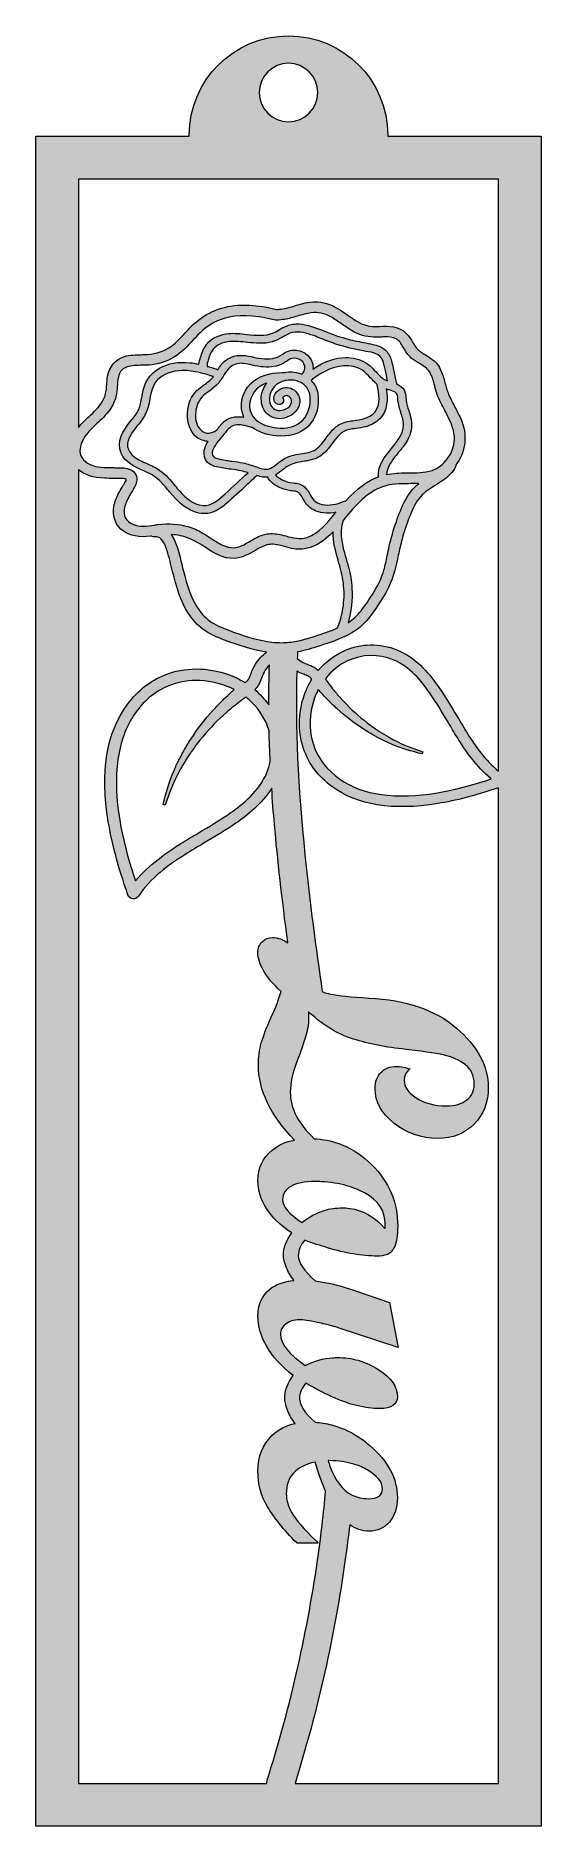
# Model space of a CAD drawing. Extents: x 1257 to 1743, y -4859 to -3141.
import ezdxf

# ---------------------------------------------------------------- set-up
doc = ezdxf.new("R2010")
doc.units = 0
doc.header["$MEASUREMENT"] = 0
doc.layers.add('Layer 1', color=7, linetype='Continuous')

msp = doc.modelspace()

# ---------------------------------------------------------------- hatches: boundary and pattern name
at = {"layer": 'Layer 1', "true_color": 0x231f20}
h = msp.add_hatch(color=250, dxfattribs=at)
h.dxf.hatch_style = 2
edge = h.paths.add_edge_path()
edge.add_spline(control_points=[(1595.3, -3237.3), (1595.3, -3236.9), (1595.3, -3236.5), (1595.3, -3236.2), (1595.3, -3183.5), (1552.6, -3140.9), (1500, -3140.9), (1447.4, -3140.9), (1404.7, -3183.5), (1404.7, -3236.2), (1404.7, -3236.5), (1404.7, -3236.9), (1404.7, -3237.3), (1404.7, -3237.3), (1257.2, -3237.3), (1257.2, -3237.3), (1257.2, -3237.3), (1257.2, -4859.1), (1257.2, -4859.1), (1257.2, -4859.1), (1742.8, -4859.1), (1742.8, -4859.1), (1742.8, -4859.1), (1742.8, -3237.3), (1742.8, -3237.3), (1742.8, -3237.3), (1595.3, -3237.3), (1595.3, -3237.3)], knot_values=[0, 0, 0, 0, 1, 1, 1, 2, 2, 2, 3, 3, 3, 4, 4, 4, 5, 5, 5, 6, 6, 6, 7, 7, 7, 8, 8, 8, 9, 9, 9, 9], degree=3, periodic=1)
edge = h.paths.add_edge_path()
edge.add_spline(control_points=[(1546.8, -3786.9), (1554.3, -3793.7), (1562.7, -3800.1), (1571.6, -3805.9), (1574.8, -3808.1), (1578.3, -3810.1), (1581.7, -3812.1), (1582.8, -3812.7), (1583.9, -3813.3), (1585, -3813.9), (1585, -3813.9), (1593.2, -3818), (1593.2, -3818), (1593.9, -3818.4), (1594.6, -3818.8), (1595.4, -3819.1), (1595.4, -3819.1), (1599, -3820.6), (1599, -3820.6), (1608.5, -3824.9), (1618.7, -3827.7), (1628.4, -3830.1), (1628.4, -3830.1), (1629, -3828), (1629, -3828), (1619.7, -3825), (1610, -3821.4), (1601, -3816.5), (1601, -3816.5), (1597.6, -3814.7), (1597.6, -3814.7), (1596.9, -3814.3), (1596.2, -3813.9), (1595.6, -3813.5), (1595.2, -3813.3), (1594.8, -3813), (1594.4, -3812.8), (1594.4, -3812.8), (1587.9, -3808.9), (1587.9, -3808.9), (1586.8, -3808.2), (1585.8, -3807.4), (1584.7, -3806.7), (1581.7, -3804.6), (1578.5, -3802.5), (1575.6, -3800.2), (1567.5, -3793.9), (1560, -3787.2), (1553.4, -3780.1), (1553.4, -3780.1), (1548.4, -3774.6), (1548.4, -3774.6), (1548.4, -3774.6), (1546.9, -3772.9), (1546.9, -3772.9), (1545.8, -3771.6), (1544.6, -3770.2), (1543.5, -3768.9), (1542, -3767), (1540.4, -3765), (1539, -3763), (1537.8, -3761.4), (1536.5, -3759.6), (1535.4, -3757.9), (1541.3, -3750.5), (1548.5, -3744.7), (1556.7, -3740.8), (1556.7, -3740.8), (1556.7, -3740.8), (1556.7, -3740.8), (1570.4, -3734.3), (1586.4, -3733.9), (1600.7, -3739.8), (1616.7, -3746.3), (1628.2, -3760.8), (1635.4, -3771.2), (1641.8, -3780.3), (1647.6, -3790.1), (1653.3, -3799.5), (1656.2, -3804.4), (1659.2, -3809.5), (1662.2, -3814.4), (1669.9, -3826.7), (1680.5, -3842.2), (1694.7, -3854), (1667, -3863.2), (1631, -3873), (1595.2, -3869.8), (1579.2, -3868.4), (1565, -3864), (1553.3, -3856.9), (1541.1, -3849.4), (1531.8, -3839.2), (1526.3, -3827.3), (1518.9, -3811.1), (1518.9, -3791.3), (1526.4, -3772.9), (1527.1, -3771.4), (1527.8, -3769.9), (1528.6, -3768.3), (1529.2, -3768.9), (1529.7, -3769.5), (1530.2, -3770.1), (1532, -3772.2), (1533.9, -3774.2), (1535.5, -3775.9), (1536.8, -3777.3), (1538.1, -3778.6), (1539.4, -3779.9), (1539.4, -3779.9), (1542.1, -3782.5), (1542.1, -3782.5), (1543.7, -3784), (1545.2, -3785.4), (1546.8, -3786.9)], knot_values=[0, 0, 0, 0, 1, 1, 1, 2, 2, 2, 3, 3, 3, 4, 4, 4, 5, 5, 5, 6, 6, 6, 7, 7, 7, 8, 8, 8, 9, 9, 9, 10, 10, 10, 11, 11, 11, 12, 12, 12, 13, 13, 13, 14, 14, 14, 15, 15, 15, 16, 16, 16, 17, 17, 17, 18, 18, 18, 19, 19, 19, 20, 20, 20, 21, 21, 21, 22, 22, 22, 23, 23, 23, 24, 24, 24, 25, 25, 25, 26, 26, 26, 27, 27, 27, 28, 28, 28, 29, 29, 29, 30, 30, 30, 31, 31, 31, 32, 32, 32, 33, 33, 33, 34, 34, 34, 35, 35, 35, 36, 36, 36, 37, 37, 37, 38, 38, 38, 38], degree=3, periodic=1)
edge = h.paths.add_edge_path()
edge.add_spline(control_points=[(1481.1, -3782.9), (1477.2, -3777.5), (1472.7, -3772.6), (1467.6, -3768.3), (1469, -3767), (1470.2, -3765.5), (1471.2, -3763.7), (1472.5, -3761.7), (1473.3, -3759.4), (1474.1, -3757.3), (1474.8, -3755.4), (1475.5, -3753.5), (1476.5, -3751.7), (1477.9, -3749.1), (1479.6, -3746.7), (1481.7, -3744.6), (1481.3, -3757.1), (1481.1, -3769.9), (1481.1, -3782.9)], knot_values=[0, 0, 0, 0, 1, 1, 1, 2, 2, 2, 3, 3, 3, 4, 4, 4, 5, 5, 5, 6, 6, 6, 6], degree=3, periodic=1)
edge = h.paths.add_edge_path()
edge.add_spline(control_points=[(1445.7, -3770.2), (1443.7, -3772), (1441.7, -3773.8), (1439.8, -3775.6), (1439.8, -3775.6), (1439.3, -3776.1), (1439.3, -3776.1), (1437.6, -3777.7), (1435.9, -3779.3), (1434.3, -3781), (1434.3, -3781), (1431.1, -3784.3), (1431.1, -3784.3), (1429.8, -3785.7), (1428.5, -3787.1), (1427.2, -3788.5), (1419.7, -3796.8), (1412.6, -3806), (1406.2, -3815.9), (1403.7, -3819.5), (1401.5, -3823.3), (1399.4, -3827.1), (1398.7, -3828.2), (1398.1, -3829.4), (1397.4, -3830.6), (1397.4, -3830.6), (1393.5, -3838.3), (1393.5, -3838.3), (1393.3, -3838.8), (1393.1, -3839.3), (1392.8, -3839.8), (1392.4, -3840.5), (1392, -3841.3), (1391.6, -3842.2), (1391.6, -3842.2), (1390, -3846.1), (1390, -3846.1), (1385.2, -3856.7), (1382.1, -3868), (1379.5, -3878.5), (1379.5, -3878.5), (1381.6, -3879.1), (1381.6, -3879.1), (1385, -3868.9), (1388.9, -3858.1), (1394.4, -3848.2), (1394.4, -3848.2), (1396.3, -3844.5), (1396.3, -3844.5), (1396.7, -3843.8), (1397.1, -3843.1), (1397.5, -3842.3), (1397.8, -3841.9), (1398.1, -3841.4), (1398.4, -3840.9), (1398.4, -3840.9), (1402.7, -3833.8), (1402.7, -3833.8), (1403.5, -3832.6), (1404.3, -3831.4), (1405.2, -3830.1), (1407.4, -3826.8), (1409.8, -3823.4), (1412.3, -3820.2), (1419.3, -3811.2), (1426.7, -3802.9), (1434.5, -3795.7), (1434.5, -3795.7), (1440.6, -3790.1), (1440.6, -3790.1), (1440.6, -3790.1), (1441.5, -3789.3), (1441.5, -3789.3), (1443.3, -3787.8), (1445.1, -3786.3), (1446.9, -3784.8), (1446.9, -3784.8), (1447.5, -3784.3), (1447.5, -3784.3), (1449.4, -3782.8), (1451.4, -3781.2), (1453.4, -3779.8), (1455.3, -3778.3), (1457.3, -3776.9), (1459.1, -3775.7), (1467.4, -3782.3), (1473.7, -3790.2), (1478.1, -3799.4), (1479.4, -3802.2), (1480.6, -3805.2), (1481.4, -3808.2), (1481.6, -3817.9), (1482, -3827.7), (1482.4, -3837.4), (1481.7, -3841.1), (1480.6, -3844.6), (1479.2, -3848), (1472, -3865.7), (1455.9, -3878.4), (1444.5, -3886.4), (1444.5, -3886.4), (1444.5, -3886.4), (1444.5, -3886.4), (1434.4, -3893.4), (1423.7, -3899.8), (1413.2, -3906), (1407.8, -3909.3), (1402.2, -3912.6), (1396.7, -3916), (1383.2, -3924.5), (1366.1, -3936.1), (1352.9, -3952), (1342.8, -3921.3), (1331.9, -3881.5), (1335.4, -3841.9), (1337, -3824.2), (1341.8, -3808.6), (1349.8, -3795.5), (1357.9, -3782.1), (1369.2, -3771.8), (1382.5, -3765.7), (1391.4, -3761.7), (1401.2, -3759.6), (1411.4, -3759.6), (1421.7, -3759.6), (1432.3, -3761.7), (1442.6, -3765.9), (1444.3, -3766.6), (1446.1, -3767.5), (1447.8, -3768.4), (1447.1, -3769), (1446.4, -3769.6), (1445.7, -3770.2)], knot_values=[0, 0, 0, 0, 1, 1, 1, 2, 2, 2, 3, 3, 3, 4, 4, 4, 5, 5, 5, 6, 6, 6, 7, 7, 7, 8, 8, 8, 9, 9, 9, 10, 10, 10, 11, 11, 11, 12, 12, 12, 13, 13, 13, 14, 14, 14, 15, 15, 15, 16, 16, 16, 17, 17, 17, 18, 18, 18, 19, 19, 19, 20, 20, 20, 21, 21, 21, 22, 22, 22, 23, 23, 23, 24, 24, 24, 25, 25, 25, 26, 26, 26, 27, 27, 27, 28, 28, 28, 29, 29, 29, 30, 30, 30, 31, 31, 31, 32, 32, 32, 33, 33, 33, 34, 34, 34, 35, 35, 35, 36, 36, 36, 37, 37, 37, 38, 38, 38, 39, 39, 39, 40, 40, 40, 41, 41, 41, 42, 42, 42, 43, 43, 43, 44, 44, 44, 44], degree=3, periodic=1)
edge = h.paths.add_edge_path()
edge.add_spline(control_points=[(1348, -3557.1), (1344.1, -3555.4), (1339.8, -3555.4), (1335.6, -3555.4), (1335.6, -3555.4), (1334.1, -3555.4), (1334.1, -3555.4), (1332.9, -3555.3), (1331.8, -3555.3), (1330.6, -3555.3), (1323.4, -3555.4), (1315.9, -3555.4), (1309.4, -3552.4), (1302.6, -3549.2), (1298.9, -3543.6), (1299.7, -3537.3), (1300.4, -3531.1), (1304, -3524.8), (1310.7, -3518.1), (1312.4, -3516.4), (1314.2, -3514.8), (1315.9, -3513.1), (1320.3, -3509), (1324.8, -3504.7), (1328.3, -3499.7), (1331.2, -3495.6), (1333.1, -3491.5), (1334.2, -3487.3), (1335, -3483.9), (1335.2, -3480.5), (1335.5, -3477.1), (1335.6, -3476.2), (1335.6, -3475.2), (1335.7, -3474.2), (1336.1, -3469.9), (1336.6, -3466.1), (1338.6, -3463.1), (1340, -3461), (1342.1, -3459.6), (1345.1, -3458.6), (1349.6, -3457.2), (1354.6, -3457.1), (1359.4, -3457.1), (1361.5, -3457.1), (1363.7, -3457), (1365.8, -3456.9), (1374.4, -3456.3), (1382.9, -3453.6), (1390.4, -3449.1), (1397.4, -3444.8), (1403, -3438.7), (1408.4, -3432.8), (1408.4, -3432.8), (1410.2, -3430.9), (1410.2, -3430.9), (1416.8, -3423.7), (1422.6, -3419), (1429, -3415.7), (1440.5, -3409.9), (1454.8, -3408.1), (1471.4, -3410.6), (1475, -3411.1), (1478.8, -3411.8), (1482.7, -3412.7), (1482.7, -3412.7), (1483.4, -3412.9), (1483.4, -3412.9), (1485.2, -3413.3), (1487, -3413.8), (1489, -3413.7), (1491.3, -3413.7), (1493.7, -3413.4), (1496.1, -3413), (1500.3, -3412.3), (1504.5, -3411.1), (1508.5, -3409.9), (1512.9, -3408.7), (1517.4, -3407.4), (1521.9, -3406.7), (1528.1, -3405.8), (1534.2, -3407.1), (1540.6, -3410.6), (1544.2, -3412.6), (1547.7, -3415), (1551, -3417.4), (1553.2, -3418.9), (1555.4, -3420.5), (1557.6, -3421.9), (1565.2, -3426.8), (1572.1, -3429.4), (1578.9, -3429.9), (1582.3, -3430.2), (1585.7, -3430.1), (1589, -3430), (1590.2, -3429.9), (1591.4, -3429.9), (1592.6, -3429.8), (1596.1, -3429.8), (1600.1, -3429.9), (1603.4, -3431.7), (1606.4, -3433.3), (1608.2, -3436.4), (1610, -3439.4), (1610, -3439.4), (1610.2, -3439.7), (1610.2, -3439.7), (1612.6, -3443.9), (1614.8, -3447.3), (1618, -3450.2), (1620.3, -3452.2), (1622.9, -3453.7), (1625.4, -3455.2), (1629.5, -3457.6), (1633.3, -3459.9), (1635.7, -3463.7), (1638.2, -3467.6), (1639.3, -3472.3), (1640.5, -3476.8), (1641.1, -3479.6), (1641.8, -3482.4), (1642.8, -3485.1), (1644.8, -3490.5), (1647.5, -3495.6), (1650.1, -3500.5), (1651.4, -3502.8), (1652.6, -3505.1), (1653.8, -3507.5), (1656.5, -3513), (1659.6, -3520.4), (1659.4, -3528.3), (1659.2, -3534.5), (1656.8, -3541.2), (1652.8, -3546.5), (1648.8, -3551.9), (1643.7, -3555.8), (1637.9, -3557.9), (1630.6, -3560.4), (1622.7, -3560.4), (1615.1, -3560.4), (1615.1, -3560.4), (1613, -3560.4), (1613, -3560.4), (1607, -3560.4), (1600.6, -3560.6), (1594.3, -3561.9), (1594.6, -3555.8), (1598.1, -3550.4), (1601.2, -3546.3), (1602.6, -3544.5), (1604.1, -3542.7), (1605.5, -3540.9), (1608.6, -3537.2), (1611.8, -3533.4), (1614.2, -3529.1), (1617.8, -3522.7), (1619.1, -3515.8), (1617.8, -3509), (1617.2, -3506.1), (1616.4, -3503.3), (1615.5, -3500.6), (1614.5, -3497.4), (1613.5, -3494.1), (1613, -3490.8), (1612.9, -3490), (1612.9, -3489.2), (1612.8, -3488.4), (1612.6, -3485.9), (1612.4, -3483.3), (1611, -3480.8), (1609.7, -3478.6), (1607.5, -3476.6), (1604.6, -3475.3), (1604.3, -3475.1), (1604, -3475), (1603.7, -3474.9), (1602.8, -3470.9), (1602, -3466.8), (1601.2, -3462.8), (1601, -3461.9), (1600.8, -3460.9), (1600.6, -3460), (1600, -3456.9), (1599.3, -3453.7), (1598.2, -3450.7), (1596.8, -3446.6), (1594.6, -3443.5), (1591.7, -3441.4), (1589, -3439.4), (1585.6, -3438), (1581, -3437), (1578.1, -3436.4), (1575.1, -3435.8), (1572.2, -3435.2), (1566.5, -3434.1), (1560.7, -3433), (1555.1, -3431.4), (1547.2, -3429.2), (1539.6, -3426.4), (1530.6, -3422.8), (1523.2, -3419.9), (1515.2, -3417.1), (1507.1, -3417.4), (1503.3, -3417.5), (1499.5, -3418.6), (1495.8, -3420.4), (1494.2, -3421.1), (1492.7, -3422), (1491.3, -3422.9), (1489.4, -3424), (1487.6, -3425.1), (1485.6, -3425.9), (1477.5, -3429.4), (1469, -3428.4), (1459.9, -3427.4), (1454, -3426.7), (1448, -3426), (1442.2, -3426.7), (1435.7, -3427.4), (1426.9, -3429.7), (1421.3, -3437.1), (1418.3, -3441.1), (1416.7, -3445.6), (1415.5, -3449.5), (1414.9, -3451.4), (1414.2, -3453.7), (1414, -3456.1), (1410.8, -3455.4), (1408, -3454.9), (1405.3, -3454.6), (1394.2, -3453.5), (1384.4, -3455.2), (1376.2, -3459.8), (1372, -3462.2), (1368.4, -3465.4), (1365.8, -3469), (1363, -3472.8), (1361.2, -3477.3), (1360, -3483.2), (1359.6, -3484.7), (1359.4, -3486.3), (1359.1, -3487.9), (1358.4, -3491.8), (1357.8, -3495.9), (1356.1, -3499.6), (1354.2, -3503.6), (1351.4, -3507.1), (1348.6, -3510.4), (1348.6, -3510.4), (1347.4, -3511.9), (1347.4, -3511.9), (1341.5, -3519.2), (1334.2, -3530.3), (1339.1, -3541.4), (1343.3, -3550.6), (1352.6, -3554.8), (1360.9, -3558.4), (1360.9, -3558.4), (1362.8, -3559.3), (1362.8, -3559.3), (1368.1, -3561.6), (1372.3, -3564.2), (1375.7, -3567.4), (1379.1, -3570.6), (1382.1, -3574.2), (1385, -3577.6), (1385, -3577.6), (1385.7, -3578.5), (1385.7, -3578.5), (1392.3, -3586.3), (1399.6, -3594.2), (1409.6, -3597.8), (1415.3, -3599.8), (1421.1, -3600), (1426.5, -3598.3), (1432.1, -3596.5), (1436.8, -3592.8), (1440.3, -3589.8), (1447.1, -3584), (1453.8, -3577.7), (1460.3, -3571.6), (1463.3, -3568.8), (1466.4, -3565.9), (1469.4, -3563.1), (1469.5, -3563.1), (1469.5, -3563), (1469.6, -3563), (1469.6, -3563), (1469.7, -3563), (1469.7, -3563), (1473.5, -3564.3), (1477, -3564.8), (1480.2, -3564.5), (1481.7, -3568.9), (1487.1, -3572.2), (1490.4, -3573.9), (1493.6, -3575.5), (1497.1, -3576.7), (1500.5, -3577.2), (1501.3, -3577.4), (1502.2, -3577.5), (1503.1, -3577.6), (1505.5, -3577.8), (1507.9, -3578), (1509.6, -3579.3), (1511.3, -3580.5), (1512.5, -3582.5), (1513.6, -3584.4), (1513.6, -3584.4), (1513.9, -3584.9), (1513.9, -3584.9), (1515.4, -3587.6), (1516.8, -3589.9), (1518.8, -3591.9), (1522.9, -3596.2), (1529.1, -3598.7), (1536.3, -3599), (1539.2, -3599.1), (1542.2, -3598.9), (1545.5, -3598.1), (1545.3, -3598.5), (1545, -3598.8), (1544.8, -3599.1), (1537.1, -3608.6), (1529.2, -3618.4), (1517.9, -3622.2), (1511, -3624.5), (1504.4, -3622.7), (1497.4, -3620.9), (1497.4, -3620.9), (1495.3, -3620.3), (1495.3, -3620.3), (1491, -3619.2), (1486.1, -3618.2), (1481, -3618.7), (1477.4, -3619.1), (1473.8, -3620.2), (1469.6, -3622.3), (1467.4, -3623.3), (1465.2, -3624.6), (1463.1, -3625.9), (1459.1, -3628.2), (1455, -3630.6), (1450.5, -3631.7), (1442.9, -3633.6), (1435.6, -3629.5), (1428.9, -3625.3), (1427.5, -3624.4), (1426.1, -3623.5), (1424.8, -3622.6), (1422.3, -3621), (1419.7, -3619.3), (1417.1, -3617.8), (1413, -3615.4), (1408.3, -3613.4), (1403.3, -3611.9), (1394.6, -3609.3), (1384.9, -3608.6), (1374.6, -3609.9), (1373.5, -3610.1), (1372.4, -3610.2), (1371.4, -3610.4), (1364.3, -3611.4), (1357, -3612.4), (1350.5, -3609.7), (1347.1, -3608.2), (1344.7, -3606.3), (1343.5, -3603.7), (1341.7, -3600.4), (1342, -3596.5), (1342.5, -3593.7), (1343.3, -3589.8), (1345, -3586.2), (1347.3, -3582.1), (1348, -3580.9), (1348.7, -3579.8), (1349.4, -3578.6), (1351.3, -3575.6), (1353.3, -3572.4), (1354.1, -3568.9), (1355.3, -3564), (1352.8, -3559.2), (1348, -3557.1)], knot_values=[0, 0, 0, 0, 1, 1, 1, 2, 2, 2, 3, 3, 3, 4, 4, 4, 5, 5, 5, 6, 6, 6, 7, 7, 7, 8, 8, 8, 9, 9, 9, 10, 10, 10, 11, 11, 11, 12, 12, 12, 13, 13, 13, 14, 14, 14, 15, 15, 15, 16, 16, 16, 17, 17, 17, 18, 18, 18, 19, 19, 19, 20, 20, 20, 21, 21, 21, 22, 22, 22, 23, 23, 23, 24, 24, 24, 25, 25, 25, 26, 26, 26, 27, 27, 27, 28, 28, 28, 29, 29, 29, 30, 30, 30, 31, 31, 31, 32, 32, 32, 33, 33, 33, 34, 34, 34, 35, 35, 35, 36, 36, 36, 37, 37, 37, 38, 38, 38, 39, 39, 39, 40, 40, 40, 41, 41, 41, 42, 42, 42, 43, 43, 43, 44, 44, 44, 45, 45, 45, 46, 46, 46, 47, 47, 47, 48, 48, 48, 49, 49, 49, 50, 50, 50, 51, 51, 51, 52, 52, 52, 53, 53, 53, 54, 54, 54, 55, 55, 55, 56, 56, 56, 57, 57, 57, 58, 58, 58, 59, 59, 59, 60, 60, 60, 61, 61, 61, 62, 62, 62, 63, 63, 63, 64, 64, 64, 65, 65, 65, 66, 66, 66, 67, 67, 67, 68, 68, 68, 69, 69, 69, 70, 70, 70, 71, 71, 71, 72, 72, 72, 73, 73, 73, 74, 74, 74, 75, 75, 75, 76, 76, 76, 77, 77, 77, 78, 78, 78, 79, 79, 79, 80, 80, 80, 81, 81, 81, 82, 82, 82, 83, 83, 83, 84, 84, 84, 85, 85, 85, 86, 86, 86, 87, 87, 87, 88, 88, 88, 89, 89, 89, 90, 90, 90, 91, 91, 91, 92, 92, 92, 93, 93, 93, 94, 94, 94, 95, 95, 95, 96, 96, 96, 97, 97, 97, 98, 98, 98, 99, 99, 99, 100, 100, 100, 101, 101, 101, 102, 102, 102, 103, 103, 103, 104, 104, 104, 105, 105, 105, 106, 106, 106, 107, 107, 107, 108, 108, 108, 109, 109, 109, 110, 110, 110, 111, 111, 111, 112, 112, 112, 113, 113, 113, 114, 114, 114, 115, 115, 115, 116, 116, 116, 117, 117, 117, 118, 118, 118, 119, 119, 119, 120, 120, 120, 121, 121, 121, 122, 122, 122, 123, 123, 123, 124, 124, 124, 125, 125, 125, 126, 126, 126, 127, 127, 127, 127], degree=3, periodic=1)
edge = h.paths.add_edge_path()
edge.add_spline(control_points=[(1586.4, -3564.1), (1575.8, -3568.1), (1565.8, -3575.4), (1555, -3587.1), (1548.8, -3589.4), (1541.9, -3591.9), (1534.9, -3591.1), (1531.4, -3590.7), (1528.4, -3589.6), (1526.1, -3588), (1523.7, -3586.3), (1522.2, -3583.7), (1520.8, -3581.3), (1519.4, -3578.8), (1517.8, -3575.9), (1515.3, -3573.8), (1512.1, -3571), (1508.2, -3570.4), (1504.5, -3569.9), (1500.1, -3569.4), (1496.9, -3568.5), (1494, -3567), (1488, -3563.8), (1487.7, -3562.4), (1487.6, -3562.4), (1487.6, -3562.4), (1487.6, -3562.4), (1487.6, -3562.4), (1487.7, -3562.3), (1487.8, -3562.1), (1487.9, -3562), (1490.4, -3560.6), (1492.6, -3558.8), (1494.8, -3557.1), (1494.8, -3557.1), (1495.9, -3556.3), (1495.9, -3556.3), (1499.6, -3553.4), (1503, -3551.8), (1507, -3550.8), (1509.2, -3550.3), (1511.6, -3549.9), (1513.9, -3549.5), (1516, -3549.2), (1518.1, -3548.8), (1520.3, -3548.3), (1525.3, -3547.2), (1529.3, -3545.4), (1532.5, -3542.8), (1535.9, -3540.1), (1538.6, -3536.7), (1541, -3533.5), (1541, -3533.5), (1541.9, -3532.2), (1541.9, -3532.2), (1546.5, -3526), (1550.8, -3520.2), (1558.5, -3518.7), (1560.6, -3518.3), (1562.6, -3518), (1564.7, -3517.8), (1567.8, -3517.3), (1571.1, -3516.9), (1574.2, -3516), (1579.7, -3514.4), (1584.2, -3511.9), (1587.6, -3508.5), (1595.6, -3500.7), (1595.3, -3489.3), (1593.9, -3479.8), (1594.7, -3480.1), (1595.5, -3480.3), (1596.2, -3480.6), (1596.2, -3480.6), (1597.9, -3481.1), (1597.9, -3481.1), (1599.9, -3481.7), (1602.1, -3482.5), (1603.5, -3483.9), (1604.8, -3485.2), (1604.9, -3487), (1605, -3489), (1605, -3489.6), (1605.1, -3490.2), (1605.1, -3490.8), (1605.6, -3494.7), (1606.8, -3498.5), (1607.9, -3502.2), (1608.5, -3504.2), (1609.2, -3506.3), (1609.7, -3508.3), (1611.2, -3514.4), (1610.4, -3520), (1607.3, -3525.4), (1605.1, -3529.4), (1602, -3533.1), (1599, -3536.8), (1592.5, -3544.8), (1585.7, -3553), (1586.4, -3564.1)], knot_values=[0, 0, 0, 0, 1, 1, 1, 2, 2, 2, 3, 3, 3, 4, 4, 4, 5, 5, 5, 6, 6, 6, 7, 7, 7, 8, 8, 8, 9, 9, 9, 10, 10, 10, 11, 11, 11, 12, 12, 12, 13, 13, 13, 14, 14, 14, 15, 15, 15, 16, 16, 16, 17, 17, 17, 18, 18, 18, 19, 19, 19, 20, 20, 20, 21, 21, 21, 22, 22, 22, 23, 23, 23, 24, 24, 24, 25, 25, 25, 26, 26, 26, 27, 27, 27, 28, 28, 28, 29, 29, 29, 30, 30, 30, 31, 31, 31, 32, 32, 32, 33, 33, 33, 33], degree=3, periodic=1)
edge = h.paths.add_edge_path()
edge.add_spline(control_points=[(1469.4, -3480), (1472, -3477.5), (1475.3, -3475.5), (1479.2, -3474.2), (1476.2, -3477.9), (1474.4, -3482.3), (1473.9, -3487.2), (1473.4, -3493.2), (1475, -3498.7), (1478.6, -3502.8), (1482.2, -3506.8), (1488, -3508.9), (1493.8, -3508.2), (1500.1, -3507.4), (1506.2, -3503.3), (1509.1, -3498.1), (1511.3, -3494.2), (1511.4, -3490), (1509.6, -3486), (1507.6, -3481.7), (1503.6, -3478.8), (1499.1, -3478.5), (1493.8, -3478), (1488.1, -3481.5), (1486.2, -3486.4), (1485.5, -3488.3), (1485.7, -3490.4), (1486.7, -3492.1), (1487.6, -3493.6), (1489, -3494.6), (1490.8, -3494.8), (1493.2, -3495.1), (1494.7, -3493.4), (1495.2, -3491.7), (1495.5, -3490.3), (1495.2, -3489), (1494.3, -3488.1), (1494.5, -3488), (1494.6, -3487.8), (1494.8, -3487.7), (1495.3, -3487.2), (1495.8, -3486.9), (1496.3, -3486.6), (1497.2, -3486.2), (1498.3, -3486.1), (1499.3, -3486.4), (1501.1, -3486.9), (1502.6, -3488.7), (1502.9, -3490.8), (1503.3, -3493.6), (1501.9, -3495.7), (1500.6, -3496.9), (1497.7, -3499.6), (1492.8, -3501), (1489.1, -3500.2), (1486.4, -3499.7), (1484.4, -3498.1), (1483.1, -3495.6), (1481.3, -3492.2), (1481.2, -3487.1), (1483, -3483), (1485.3, -3477.5), (1490.2, -3473.5), (1496.3, -3471.9), (1496.8, -3471.9), (1497.2, -3471.8), (1497.6, -3471.7), (1500.2, -3471.1), (1502.7, -3471.1), (1505.2, -3471.5), (1507, -3471.8), (1508.9, -3472.4), (1510.8, -3473.2), (1511, -3473.3), (1511.3, -3473.5), (1511.7, -3473.6), (1514.1, -3474.9), (1516.1, -3476.5), (1517.5, -3478.4), (1519.8, -3481.4), (1520.9, -3485.3), (1520.9, -3490.2), (1520.9, -3497.3), (1518.3, -3506.8), (1511, -3512.1), (1505.3, -3516.3), (1497.4, -3518.1), (1488.8, -3517.1), (1482.8, -3516.5), (1471.8, -3514.2), (1466, -3506.5), (1459.6, -3497.9), (1463, -3486.4), (1469.4, -3480)], knot_values=[0, 0, 0, 0, 1, 1, 1, 2, 2, 2, 3, 3, 3, 4, 4, 4, 5, 5, 5, 6, 6, 6, 7, 7, 7, 8, 8, 8, 9, 9, 9, 10, 10, 10, 11, 11, 11, 12, 12, 12, 13, 13, 13, 14, 14, 14, 15, 15, 15, 16, 16, 16, 17, 17, 17, 18, 18, 18, 19, 19, 19, 20, 20, 20, 21, 21, 21, 22, 22, 22, 23, 23, 23, 24, 24, 24, 25, 25, 25, 26, 26, 26, 27, 27, 27, 28, 28, 28, 29, 29, 29, 30, 30, 30, 31, 31, 31, 31], degree=3, periodic=1)
edge = h.paths.add_edge_path()
edge.add_spline(control_points=[(1454.6, -3455.2), (1455.3, -3455.2), (1456, -3455.2), (1456.7, -3455.3), (1459.5, -3455.7), (1462.3, -3456.3), (1465, -3456.9), (1468.6, -3457.7), (1472.3, -3458.5), (1476.1, -3458.7), (1483.1, -3459.2), (1489.3, -3458.1), (1494.5, -3455.5), (1494.5, -3455.5), (1494.5, -3455.5), (1494.5, -3455.5), (1495.7, -3454.9), (1496.9, -3454.1), (1498, -3453.3), (1499.7, -3452.1), (1501.3, -3451), (1503.2, -3450.5), (1506, -3449.8), (1509.5, -3450.5), (1512, -3452.2), (1514.4, -3453.9), (1515.9, -3457.1), (1515.7, -3460.2), (1515.6, -3461.6), (1515.1, -3464.1), (1512.7, -3465.5), (1508, -3463.7), (1503, -3463), (1498, -3463.7), (1497.2, -3463.8), (1496.4, -3463.9), (1495.6, -3464.1), (1495.1, -3464.1), (1494.7, -3464.1), (1494.2, -3464.1), (1481.1, -3464.1), (1470.8, -3467.7), (1463.7, -3474.7), (1454.8, -3483.4), (1452.3, -3496.7), (1457.2, -3506.9), (1451.6, -3506), (1444.5, -3505.8), (1438.6, -3510.8), (1435.8, -3513.1), (1433.5, -3516.1), (1431, -3519.4), (1431, -3519.4), (1430.9, -3519.5), (1430.9, -3519.5), (1428.3, -3520.8), (1425.7, -3522.2), (1423, -3522.3), (1420.8, -3522.3), (1418.4, -3521.4), (1416.4, -3519.7), (1411.3, -3515.5), (1410.5, -3508.8), (1410.7, -3504), (1410.9, -3499.2), (1412.1, -3492.3), (1417.1, -3487.4), (1419.2, -3485.2), (1421.8, -3483.3), (1424.3, -3481.5), (1426.4, -3480), (1428.5, -3478.4), (1430.5, -3476.6), (1433.3, -3474), (1435.3, -3470.8), (1437.2, -3467.8), (1438.7, -3465.2), (1440.2, -3462.8), (1442.1, -3460.7), (1445.4, -3457.1), (1449.8, -3455.2), (1454.6, -3455.2)], knot_values=[0, 0, 0, 0, 1, 1, 1, 2, 2, 2, 3, 3, 3, 4, 4, 4, 5, 5, 5, 6, 6, 6, 7, 7, 7, 8, 8, 8, 9, 9, 9, 10, 10, 10, 11, 11, 11, 12, 12, 12, 13, 13, 13, 14, 14, 14, 15, 15, 15, 16, 16, 16, 17, 17, 17, 18, 18, 18, 19, 19, 19, 20, 20, 20, 21, 21, 21, 22, 22, 22, 23, 23, 23, 24, 24, 24, 25, 25, 25, 26, 26, 26, 27, 27, 27, 27], degree=3, periodic=1)
edge = h.paths.add_edge_path()
edge.add_spline(control_points=[(1589.9, -3469.1), (1587.7, -3467.4), (1585.7, -3465.2), (1583.8, -3463.2), (1581.5, -3460.7), (1579.2, -3458.1), (1576.3, -3456.1), (1571, -3452.2), (1564.5, -3450.1), (1557.1, -3449.7), (1556.4, -3449.7), (1555.7, -3449.7), (1555, -3449.7), (1545, -3449.7), (1534.9, -3453.2), (1523.5, -3460.7), (1523.7, -3458.6), (1523.5, -3456.5), (1522.8, -3454.5), (1520.5, -3447.1), (1513.1, -3442.2), (1504.7, -3442.5), (1500.3, -3442.7), (1496.9, -3444.7), (1493.8, -3446.8), (1490.9, -3448.8), (1487.8, -3450), (1484.6, -3450.6), (1477.7, -3451.8), (1470.6, -3450.3), (1464, -3448.8), (1457.6, -3447.3), (1449.4, -3446.2), (1441.5, -3451.1), (1438.5, -3453), (1436, -3455.5), (1433.7, -3458.8), (1433.1, -3459.7), (1432.6, -3460.6), (1432.1, -3461.4), (1429.6, -3460), (1426.6, -3459.3), (1423.9, -3458.6), (1423.2, -3458.4), (1422.5, -3458.2), (1421.8, -3458.1), (1421.6, -3456.1), (1422.2, -3454.1), (1422.9, -3452.1), (1422.9, -3452.1), (1423.1, -3451.3), (1423.1, -3451.3), (1424, -3448.4), (1425.3, -3444.6), (1427.7, -3441.7), (1431, -3437.6), (1436.1, -3435.1), (1443.1, -3434.4), (1448.8, -3433.8), (1454.8, -3434.5), (1460.5, -3435.1), (1468.3, -3435.9), (1476.4, -3436.8), (1484.4, -3434.6), (1487.9, -3433.7), (1491.1, -3431.9), (1494.1, -3430.1), (1497.4, -3428.2), (1500.5, -3426.4), (1504, -3425.7), (1510.5, -3424.2), (1517.5, -3426.2), (1524, -3428.6), (1526.4, -3429.5), (1528.7, -3430.4), (1531.1, -3431.4), (1536.1, -3433.3), (1541.2, -3435.3), (1546.5, -3437), (1554.6, -3439.6), (1563, -3441.7), (1571.6, -3443.3), (1572.5, -3443.4), (1573.4, -3443.6), (1574.3, -3443.7), (1581, -3444.8), (1587.9, -3445.9), (1590.5, -3452.4), (1591.7, -3455.4), (1592.4, -3458.8), (1593.1, -3462.1), (1593.1, -3462.1), (1595.1, -3471.9), (1595.1, -3471.9), (1593.1, -3471.2), (1591.4, -3470.4), (1589.9, -3469.1)], knot_values=[0, 0, 0, 0, 1, 1, 1, 2, 2, 2, 3, 3, 3, 4, 4, 4, 5, 5, 5, 6, 6, 6, 7, 7, 7, 8, 8, 8, 9, 9, 9, 10, 10, 10, 11, 11, 11, 12, 12, 12, 13, 13, 13, 14, 14, 14, 15, 15, 15, 16, 16, 16, 17, 17, 17, 18, 18, 18, 19, 19, 19, 20, 20, 20, 21, 21, 21, 22, 22, 22, 23, 23, 23, 24, 24, 24, 25, 25, 25, 26, 26, 26, 27, 27, 27, 28, 28, 28, 29, 29, 29, 30, 30, 30, 31, 31, 31, 32, 32, 32, 32], degree=3, periodic=1)
edge = h.paths.add_edge_path()
edge.add_spline(control_points=[(1427.2, -3468.8), (1424.8, -3471.6), (1421.9, -3473.7), (1418.8, -3475.9), (1416.5, -3477.6), (1414.1, -3479.4), (1412, -3481.4), (1406.6, -3486.5), (1403.5, -3493.8), (1402.9, -3502.9), (1402.3, -3512.7), (1405.5, -3521.1), (1411.7, -3526), (1415, -3528.5), (1418.8, -3530), (1422.7, -3530.1), (1422.8, -3530.1), (1422.8, -3530.1), (1422.8, -3530.1), (1421.5, -3532), (1420.3, -3534.3), (1419.5, -3537), (1418.1, -3541.8), (1419.2, -3547), (1422.3, -3550.3), (1425.8, -3554), (1431.7, -3554.9), (1436.4, -3555.6), (1436.4, -3555.6), (1437.8, -3555.9), (1437.8, -3555.9), (1440.2, -3556.3), (1442.5, -3556.6), (1444.9, -3556.9), (1448, -3557.3), (1451.2, -3557.8), (1454.3, -3558.4), (1456.8, -3558.9), (1459.1, -3559.5), (1461.1, -3560.2), (1453.9, -3566.8), (1446.6, -3573.5), (1439.2, -3580.3), (1433.1, -3585.9), (1426.2, -3592.3), (1417.6, -3591.6), (1408.2, -3590.9), (1400.5, -3583.5), (1395.6, -3578), (1394, -3576.2), (1392.4, -3574.3), (1390.8, -3572.4), (1386.5, -3567.3), (1382.1, -3562), (1376.5, -3558), (1372.8, -3555.2), (1368.5, -3553.4), (1364.4, -3551.6), (1359.5, -3549.5), (1355, -3547.5), (1351.1, -3544.3), (1347.7, -3541.4), (1345.8, -3538.2), (1345.4, -3534.9), (1345, -3531.1), (1346.4, -3526.9), (1349.6, -3522), (1351.1, -3519.7), (1353, -3517.5), (1354.7, -3515.3), (1355.9, -3513.9), (1357.1, -3512.5), (1358.2, -3511), (1361.6, -3506.3), (1363.8, -3502), (1365.1, -3497.3), (1365.9, -3494.7), (1366.4, -3492), (1366.8, -3489.4), (1368, -3482.8), (1369.2, -3476.5), (1373.9, -3471.5), (1379.4, -3465.6), (1388.2, -3462.2), (1398, -3462.1), (1398.3, -3462.1), (1398.5, -3462.1), (1398.8, -3462.1), (1403.6, -3462.1), (1408.9, -3462.8), (1415.3, -3464.4), (1415.3, -3464.4), (1415.3, -3464.4), (1415.3, -3464.4), (1417.8, -3465), (1420.6, -3465.8), (1423.7, -3466.7), (1424, -3466.9), (1424.4, -3467), (1424.8, -3467.1), (1425.8, -3467.3), (1426.9, -3467.6), (1427.8, -3468), (1427.6, -3468.3), (1427.4, -3468.5), (1427.2, -3468.8)], knot_values=[0, 0, 0, 0, 1, 1, 1, 2, 2, 2, 3, 3, 3, 4, 4, 4, 5, 5, 5, 6, 6, 6, 7, 7, 7, 8, 8, 8, 9, 9, 9, 10, 10, 10, 11, 11, 11, 12, 12, 12, 13, 13, 13, 14, 14, 14, 15, 15, 15, 16, 16, 16, 17, 17, 17, 18, 18, 18, 19, 19, 19, 20, 20, 20, 21, 21, 21, 22, 22, 22, 23, 23, 23, 24, 24, 24, 25, 25, 25, 26, 26, 26, 27, 27, 27, 28, 28, 28, 29, 29, 29, 30, 30, 30, 31, 31, 31, 32, 32, 32, 33, 33, 33, 34, 34, 34, 35, 35, 35, 35], degree=3, periodic=1)
edge = h.paths.add_edge_path()
edge.add_spline(control_points=[(1433.2, -3547), (1431.3, -3546.6), (1429, -3546.1), (1427.9, -3544.7), (1425, -3541.4), (1428.1, -3536.2), (1429.5, -3534.1), (1431.8, -3530.7), (1434.5, -3527.5), (1437.1, -3524.3), (1438.1, -3523.1), (1439.1, -3521.9), (1440.1, -3520.6), (1443.1, -3516.8), (1445.9, -3514.5), (1450.5, -3514.2), (1454.9, -3513.9), (1459.4, -3515.2), (1463.7, -3516.5), (1464.2, -3516.7), (1464.7, -3516.7), (1465.2, -3516.7), (1471.1, -3521.2), (1479.3, -3524.1), (1488.2, -3524.9), (1500.5, -3526), (1511.2, -3522.9), (1518.5, -3516), (1526.4, -3508.6), (1530.3, -3495.3), (1528.1, -3483.8), (1527.2, -3479.2), (1525, -3475), (1521.7, -3471.6), (1530.5, -3464.9), (1541, -3458.3), (1553.1, -3457.6), (1559.5, -3457.2), (1565.5, -3458.5), (1570.3, -3461.4), (1573.5, -3463.3), (1576.1, -3466.2), (1578.6, -3469), (1579.9, -3470.4), (1581.3, -3472), (1582.8, -3473.4), (1583.5, -3474.1), (1584.3, -3474.7), (1585.2, -3475.4), (1585.2, -3475.5), (1585.3, -3475.6), (1585.3, -3475.7), (1585.3, -3475.7), (1585.3, -3475.9), (1585.3, -3475.9), (1586.9, -3484.3), (1588.9, -3494.8), (1583.2, -3501.8), (1578.2, -3507.8), (1569.9, -3509.3), (1561.8, -3510.3), (1557.5, -3510.8), (1552.9, -3511.7), (1548.8, -3514), (1545.9, -3515.6), (1543.1, -3518.1), (1540.3, -3521.5), (1538.9, -3523.2), (1537.6, -3525), (1536.3, -3526.8), (1533.4, -3530.8), (1530.3, -3535.1), (1526.2, -3537.8), (1521.9, -3540.5), (1516.7, -3541.3), (1511.6, -3542.1), (1508.8, -3542.5), (1505.9, -3543), (1503.1, -3543.7), (1499.4, -3544.8), (1495.7, -3546.6), (1492, -3549.4), (1491.2, -3550), (1490.5, -3550.6), (1489.8, -3551.1), (1487.6, -3552.8), (1485.4, -3554.6), (1482.9, -3555.8), (1478.8, -3557.6), (1474.6, -3556.5), (1470.9, -3555.2), (1470.9, -3555.2), (1469.5, -3554.7), (1469.5, -3554.7), (1465.1, -3553.2), (1460.9, -3551.7), (1456.2, -3550.8), (1452.8, -3550.1), (1449.3, -3549.6), (1445.9, -3549.1), (1444.2, -3548.9), (1442.5, -3548.7), (1440.8, -3548.4), (1439, -3548.1), (1436.5, -3547.7), (1434, -3547.2), (1434, -3547.2), (1433.2, -3547), (1433.2, -3547)], knot_values=[0, 0, 0, 0, 1, 1, 1, 2, 2, 2, 3, 3, 3, 4, 4, 4, 5, 5, 5, 6, 6, 6, 7, 7, 7, 8, 8, 8, 9, 9, 9, 10, 10, 10, 11, 11, 11, 12, 12, 12, 13, 13, 13, 14, 14, 14, 15, 15, 15, 16, 16, 16, 17, 17, 17, 18, 18, 18, 19, 19, 19, 20, 20, 20, 21, 21, 21, 22, 22, 22, 23, 23, 23, 24, 24, 24, 25, 25, 25, 26, 26, 26, 27, 27, 27, 28, 28, 28, 29, 29, 29, 30, 30, 30, 31, 31, 31, 32, 32, 32, 33, 33, 33, 34, 34, 34, 35, 35, 35, 36, 36, 36, 36], degree=3, periodic=1)
edge = h.paths.add_edge_path()
edge.add_spline(control_points=[(1561, -3671.2), (1560.6, -3664.2), (1559.3, -3656.8), (1557.1, -3648.7), (1556.5, -3646.6), (1555.9, -3644.6), (1555.3, -3642.6), (1553.8, -3637.4), (1552.3, -3632.2), (1551.4, -3626.8), (1550, -3618.6), (1550.4, -3611.8), (1552.4, -3605.9), (1552.4, -3605.9), (1554.4, -3603.5), (1554.4, -3603.5), (1558.6, -3598.3), (1564.4, -3591.6), (1570.9, -3585.8), (1577.3, -3580), (1583.9, -3575.9), (1590.4, -3573.6), (1598.5, -3570.7), (1607.4, -3570.7), (1615.2, -3570.7), (1618.4, -3570.7), (1621.9, -3570.6), (1625.3, -3570.4), (1613.9, -3579.4), (1608.5, -3592.9), (1603.6, -3607.2), (1600.8, -3615.2), (1598.6, -3623), (1596.8, -3630.5), (1596.1, -3633.5), (1595.5, -3636.7), (1594.9, -3639.7), (1593.9, -3644.4), (1593, -3649.2), (1591.7, -3653.8), (1589.8, -3660.2), (1586.9, -3666.6), (1582.3, -3674.2), (1577.6, -3681.8), (1573.7, -3687.6), (1569.7, -3692.6), (1566, -3697.3), (1561.9, -3701.1), (1557.2, -3704.1), (1560.3, -3693.3), (1561.6, -3682.2), (1561, -3671.2)], knot_values=[0, 0, 0, 0, 1, 1, 1, 2, 2, 2, 3, 3, 3, 4, 4, 4, 5, 5, 5, 6, 6, 6, 7, 7, 7, 8, 8, 8, 9, 9, 9, 10, 10, 10, 11, 11, 11, 12, 12, 12, 13, 13, 13, 14, 14, 14, 15, 15, 15, 16, 16, 16, 17, 17, 17, 17], degree=3, periodic=1)
edge = h.paths.add_edge_path()
edge.add_spline(control_points=[(1396.1, -3620.6), (1405.6, -3622.6), (1413.6, -3627.5), (1421, -3632.4), (1429.5, -3637.9), (1437.9, -3642.8), (1447.7, -3642.4), (1455.3, -3642.1), (1461.9, -3638.3), (1468.2, -3634.7), (1468.2, -3634.7), (1469.8, -3633.7), (1469.8, -3633.7), (1473.2, -3631.8), (1476.1, -3630.4), (1479.2, -3629.5), (1483.3, -3628.3), (1487.5, -3629), (1491, -3629.8), (1492.7, -3630.2), (1494.4, -3630.7), (1496, -3631.1), (1499, -3632), (1502.1, -3632.8), (1505.3, -3633.3), (1509.7, -3633.9), (1513.9, -3633.7), (1518.3, -3632.7), (1524.9, -3631.2), (1531.3, -3627.5), (1538.5, -3621.1), (1539.9, -3619.8), (1541.3, -3618.5), (1542.8, -3616.9), (1542.7, -3626.3), (1545.2, -3635.7), (1547.6, -3643.9), (1547.6, -3643.9), (1547.7, -3644.4), (1547.7, -3644.4), (1549.7, -3651.4), (1551.8, -3658.6), (1552.7, -3666), (1553.6, -3673.3), (1553.6, -3680.6), (1552.7, -3687.7), (1551.7, -3695.1), (1549.9, -3702.3), (1547.2, -3709.2), (1543.5, -3710.8), (1539.6, -3712.2), (1536, -3713.5), (1536, -3713.5), (1534.6, -3713.9), (1534.6, -3713.9), (1525.9, -3716.9), (1517, -3720), (1507.9, -3721.8), (1502.7, -3722.8), (1498, -3723.3), (1493.4, -3723.3), (1490.1, -3723.3), (1486.9, -3723.1), (1483.9, -3722.8), (1483.9, -3722.8), (1483.9, -3722.8), (1483.9, -3722.8), (1471.8, -3721.4), (1460, -3717.7), (1449.1, -3713.8), (1449.1, -3713.8), (1447.2, -3713.1), (1447.2, -3713.1), (1440.8, -3710.8), (1434.2, -3708.4), (1428.2, -3705), (1422.9, -3702), (1418.3, -3697.8), (1414.4, -3692.5), (1406.3, -3681.4), (1402.4, -3667.7), (1399.2, -3654.7), (1399.2, -3654.7), (1398, -3650.2), (1398, -3650.2), (1396.6, -3644.4), (1395.1, -3638.3), (1393.3, -3632.4), (1391.9, -3628.2), (1390.2, -3623.4), (1387.3, -3619.5), (1390.3, -3619.7), (1393.2, -3620), (1396.1, -3620.6)], knot_values=[0, 0, 0, 0, 1, 1, 1, 2, 2, 2, 3, 3, 3, 4, 4, 4, 5, 5, 5, 6, 6, 6, 7, 7, 7, 8, 8, 8, 9, 9, 9, 10, 10, 10, 11, 11, 11, 12, 12, 12, 13, 13, 13, 14, 14, 14, 15, 15, 15, 16, 16, 16, 17, 17, 17, 18, 18, 18, 19, 19, 19, 20, 20, 20, 21, 21, 21, 22, 22, 22, 23, 23, 23, 24, 24, 24, 25, 25, 25, 26, 26, 26, 27, 27, 27, 28, 28, 28, 29, 29, 29, 30, 30, 30, 31, 31, 31, 31], degree=3, periodic=1)
edge = h.paths.add_edge_path()
edge.add_spline(control_points=[(1494.3, -4257.7), (1494.3, -4252.3), (1496.9, -4248.2), (1502.2, -4245.1), (1507.7, -4242), (1515.5, -4240.4), (1525.4, -4240.4), (1527.4, -4240.4), (1529.4, -4240.5), (1531.5, -4240.6), (1540.2, -4241), (1548.4, -4242.3), (1556, -4244.5), (1562, -4246.2), (1567.7, -4248.6), (1573, -4251.4), (1586.3, -4258.6), (1593, -4268.6), (1593, -4281.3), (1593, -4282.9), (1592.9, -4284.4), (1592.7, -4285.5), (1583, -4274.5), (1571.7, -4268), (1559, -4266.2), (1556.5, -4265.8), (1554, -4265.7), (1551.4, -4265.7), (1545.6, -4265.7), (1539.9, -4266.5), (1534.4, -4268.2), (1527, -4270.5), (1519.8, -4274.3), (1512.9, -4279.7), (1500.5, -4271.7), (1494.3, -4264.3), (1494.3, -4257.7)], knot_values=[0, 0, 0, 0, 1, 1, 1, 2, 2, 2, 3, 3, 3, 4, 4, 4, 5, 5, 5, 6, 6, 6, 7, 7, 7, 8, 8, 8, 9, 9, 9, 10, 10, 10, 11, 11, 11, 12, 12, 12, 12], degree=3, periodic=1)
edge = h.paths.add_edge_path()
edge.add_spline(control_points=[(1538.1, -4508.2), (1538.4, -4508.2), (1538.8, -4508.3), (1539.2, -4508.3), (1548, -4508.4), (1556, -4509.6), (1562.9, -4511.7), (1567.5, -4513), (1571.8, -4514.9), (1575.6, -4517.2), (1585.4, -4523), (1590.3, -4529.1), (1590.3, -4535.3), (1590.3, -4541.7), (1585.9, -4544.8), (1576.9, -4544.8), (1571.1, -4544.8), (1565.7, -4543.6), (1561.1, -4541.3), (1551.9, -4536.7), (1544.7, -4527.3), (1539.8, -4513.5), (1539.2, -4511.9), (1538.6, -4510.2), (1538.1, -4508.2)], knot_values=[0, 0, 0, 0, 1, 1, 1, 2, 2, 2, 3, 3, 3, 4, 4, 4, 5, 5, 5, 6, 6, 6, 7, 7, 7, 8, 8, 8, 8], degree=3, periodic=1)
edge = h.paths.add_edge_path()
edge.add_spline(control_points=[(1500, -3167.3), (1515.5, -3167.3), (1528.1, -3179.9), (1528.1, -3195.4), (1528.1, -3210.9), (1515.5, -3223.5), (1500, -3223.5), (1484.5, -3223.5), (1471.9, -3210.9), (1471.9, -3195.4), (1471.9, -3179.9), (1484.5, -3167.3), (1500, -3167.3)], knot_values=[0, 0, 0, 0, 1, 1, 1, 2, 2, 2, 3, 3, 3, 4, 4, 4, 4], degree=3, periodic=1)
edge = h.paths.add_edge_path()
edge.add_spline(control_points=[(1414.6, -3278.4), (1414.6, -3278.4), (1585.4, -3278.4), (1585.4, -3278.4), (1585.4, -3278.4), (1701.7, -3278.4), (1701.7, -3278.4), (1701.7, -3278.4), (1701.7, -3846.5), (1701.7, -3846.5), (1689.1, -3836.3), (1679.8, -3823.1), (1672.3, -3811.1), (1668.8, -3805.5), (1665.3, -3799.7), (1662, -3794.1), (1656.5, -3785), (1650.9, -3775.5), (1644.7, -3766.6), (1636.2, -3754.3), (1624.3, -3739.3), (1607.1, -3731.4), (1591.1, -3724.1), (1572.8, -3723.5), (1556.9, -3729.6), (1546, -3733.8), (1536.3, -3740.9), (1528.5, -3750), (1527.4, -3748.8), (1526, -3747.7), (1524.5, -3746.8), (1522.6, -3745.7), (1520.5, -3744.9), (1518.6, -3744.2), (1516.8, -3743.5), (1515.2, -3742.9), (1513.6, -3742.1), (1511.7, -3741.1), (1510, -3739.9), (1508.4, -3738.5), (1508.4, -3738.5), (1508.5, -3736.5), (1508.5, -3736.5), (1508.6, -3735), (1508.6, -3733.5), (1508.7, -3732.1), (1515.1, -3730.9), (1521.8, -3729), (1530.5, -3726.2), (1530.5, -3726.2), (1533.5, -3725.2), (1533.5, -3725.2), (1545.9, -3721.1), (1558.7, -3716.8), (1568.8, -3708.3), (1575, -3703.1), (1579.6, -3696.6), (1583.9, -3690.4), (1588.4, -3683.8), (1592.7, -3677.3), (1596.1, -3670.4), (1601, -3660.5), (1603.3, -3649.7), (1605.5, -3639.3), (1606.6, -3634.2), (1607.7, -3628.9), (1609.1, -3623.8), (1611.2, -3616), (1613.8, -3608.4), (1616.8, -3601.1), (1619.3, -3594.9), (1622.2, -3588.4), (1626.7, -3583.2), (1630.7, -3578.6), (1636, -3575.3), (1641.2, -3572.2), (1646, -3569.2), (1651, -3566.2), (1655.1, -3562), (1657.3, -3559.7), (1659.1, -3557.1), (1660.4, -3554.3), (1660.6, -3553.8), (1660.7, -3553.3), (1660.8, -3552.9), (1665.5, -3546.7), (1668.4, -3539.5), (1669.3, -3532.1), (1670.2, -3524.2), (1668.8, -3516.2), (1665.1, -3507.6), (1663.4, -3503.8), (1661.4, -3500.1), (1659.5, -3496.4), (1657.5, -3492.7), (1655.5, -3488.8), (1653.8, -3484.9), (1652.3, -3481.4), (1651.3, -3477.7), (1650.3, -3474), (1649.3, -3470.1), (1648.3, -3466.1), (1646.5, -3462.3), (1644.6, -3457.9), (1641.9, -3454.4), (1638.6, -3451.7), (1636.3, -3449.9), (1633.9, -3448.5), (1631.5, -3447), (1630.3, -3446.3), (1629.2, -3445.7), (1628, -3444.9), (1624.9, -3442.9), (1622.6, -3440.5), (1620.6, -3437.2), (1620.6, -3437.2), (1619.5, -3435.4), (1619.5, -3435.4), (1617.7, -3432.4), (1615.8, -3429.2), (1613.2, -3426.5), (1606.2, -3419.1), (1596.1, -3419.5), (1587.1, -3419.8), (1587.1, -3419.8), (1586.4, -3419.8), (1586.4, -3419.8), (1582.6, -3419.9), (1578.5, -3419.9), (1574.4, -3418.7), (1571.7, -3417.9), (1568.9, -3416.7), (1565.5, -3414.7), (1562.2, -3412.8), (1559.1, -3410.6), (1556.1, -3408.5), (1553.4, -3406.6), (1550.6, -3404.6), (1547.7, -3402.8), (1540.3, -3398.3), (1532.8, -3396.1), (1525.7, -3396.1), (1519.2, -3396.1), (1512.9, -3398), (1506.8, -3399.8), (1504.4, -3400.5), (1501.9, -3401.3), (1499.5, -3401.9), (1497.1, -3402.4), (1495.1, -3402.8), (1493.1, -3403.1), (1493.1, -3403.1), (1492.5, -3403.2), (1492.5, -3403.2), (1490.8, -3403.4), (1488.8, -3403.7), (1487.2, -3403.3), (1483.7, -3402.3), (1479.9, -3401.6), (1475.2, -3400.8), (1466.3, -3399.4), (1458.4, -3398.9), (1451, -3399.5), (1433.9, -3400.7), (1418.5, -3407.8), (1406.5, -3419.9), (1404.5, -3421.9), (1402.6, -3424), (1400.7, -3426.1), (1396.6, -3430.6), (1392.4, -3435.2), (1387.5, -3438.7), (1380.8, -3443.4), (1372.9, -3446.2), (1364.5, -3446.7), (1362.6, -3446.8), (1360.6, -3446.8), (1358.7, -3446.9), (1353.3, -3447), (1347.7, -3447.1), (1342.3, -3448.7), (1333.8, -3451.3), (1327.9, -3458.1), (1326.2, -3467.5), (1325.7, -3470.2), (1325.6, -3472.9), (1325.4, -3475.5), (1325.2, -3477.4), (1325.1, -3479.3), (1324.8, -3481.2), (1324.3, -3485.4), (1323.1, -3488.9), (1321, -3492.3), (1317.7, -3497.5), (1313, -3501.9), (1308.5, -3506.1), (1306.9, -3507.6), (1305.2, -3509.1), (1303.7, -3510.7), (1301.6, -3512.6), (1299.9, -3514.7), (1298.3, -3516.7), (1298.3, -3516.7), (1298.3, -3278.4), (1298.3, -3278.4), (1298.3, -3278.4), (1414.6, -3278.4), (1414.6, -3278.4)], knot_values=[0, 0, 0, 0, 1, 1, 1, 2, 2, 2, 3, 3, 3, 4, 4, 4, 5, 5, 5, 6, 6, 6, 7, 7, 7, 8, 8, 8, 9, 9, 9, 10, 10, 10, 11, 11, 11, 12, 12, 12, 13, 13, 13, 14, 14, 14, 15, 15, 15, 16, 16, 16, 17, 17, 17, 18, 18, 18, 19, 19, 19, 20, 20, 20, 21, 21, 21, 22, 22, 22, 23, 23, 23, 24, 24, 24, 25, 25, 25, 26, 26, 26, 27, 27, 27, 28, 28, 28, 29, 29, 29, 30, 30, 30, 31, 31, 31, 32, 32, 32, 33, 33, 33, 34, 34, 34, 35, 35, 35, 36, 36, 36, 37, 37, 37, 38, 38, 38, 39, 39, 39, 40, 40, 40, 41, 41, 41, 42, 42, 42, 43, 43, 43, 44, 44, 44, 45, 45, 45, 46, 46, 46, 47, 47, 47, 48, 48, 48, 49, 49, 49, 50, 50, 50, 51, 51, 51, 52, 52, 52, 53, 53, 53, 54, 54, 54, 55, 55, 55, 56, 56, 56, 57, 57, 57, 58, 58, 58, 59, 59, 59, 60, 60, 60, 61, 61, 61, 62, 62, 62, 63, 63, 63, 64, 64, 64, 65, 65, 65, 66, 66, 66, 67, 67, 67, 68, 68, 68, 69, 69, 69, 69], degree=3, periodic=1)
edge = h.paths.add_edge_path()
edge.add_spline(control_points=[(1298.3, -3557.4), (1304.3, -3562.4), (1312.2, -3564.9), (1323.1, -3565.5), (1325.9, -3565.6), (1328.6, -3565.6), (1331.3, -3565.6), (1333.5, -3565.6), (1335.7, -3565.6), (1338, -3565.7), (1338, -3565.7), (1338.6, -3565.7), (1338.6, -3565.7), (1339.8, -3565.7), (1343.3, -3565.8), (1344.1, -3566.7), (1344.1, -3567.8), (1343, -3569.4), (1342.2, -3570.7), (1341.8, -3571.2), (1341.5, -3571.7), (1341.3, -3572.1), (1341.3, -3572.1), (1340.9, -3572.7), (1340.9, -3572.7), (1339.8, -3574.7), (1338.6, -3576.6), (1337.5, -3578.6), (1334.7, -3583.8), (1333.1, -3588.2), (1332.3, -3592.3), (1330.7, -3602.3), (1334.1, -3611.3), (1341.5, -3616.4), (1347.9, -3620.8), (1356.4, -3622.4), (1367.5, -3621.2), (1367.5, -3621.2), (1367.9, -3621.1), (1367.9, -3621.1), (1368.1, -3621.1), (1368.3, -3621.1), (1368.4, -3621.1), (1369.4, -3621.6), (1370.4, -3621.8), (1371.4, -3621.7), (1376.1, -3621.1), (1379.8, -3624.6), (1382.6, -3632.6), (1384.8, -3639.1), (1386.4, -3645.8), (1388, -3652.4), (1388, -3652.4), (1388.7, -3654.9), (1388.7, -3654.9), (1392.2, -3669.3), (1396.1, -3683.2), (1403.9, -3695.3), (1407.9, -3701.5), (1412.5, -3706.5), (1417.6, -3710.3), (1424.1, -3715.1), (1431.5, -3718.2), (1438.6, -3720.8), (1452, -3725.8), (1465.3, -3730.4), (1479, -3732.4), (1474.7, -3735.5), (1471, -3739.5), (1468.2, -3743.9), (1466.4, -3746.8), (1465.2, -3749.9), (1464, -3752.8), (1463.6, -3753.8), (1463.3, -3754.7), (1462.9, -3755.6), (1462.3, -3757.1), (1461.3, -3758.8), (1460.7, -3759.5), (1460.5, -3759.8), (1460.2, -3760.1), (1460, -3760.3), (1460, -3760.3), (1459.8, -3760.5), (1459.8, -3760.5), (1459.6, -3760.6), (1459.6, -3760.7), (1459.6, -3760.7), (1459.3, -3760.9), (1459.1, -3761), (1458.9, -3761.1), (1458.7, -3761.2), (1458.5, -3761.2), (1458.3, -3761.3), (1458.3, -3761.3), (1458, -3761.4), (1458, -3761.4), (1454.5, -3759.3), (1450.9, -3757.4), (1447.3, -3755.9), (1447.1, -3755.8), (1446.9, -3755.7), (1446.9, -3755.7), (1446.7, -3755.6), (1446.5, -3755.5), (1446.2, -3755.4), (1426.4, -3747.2), (1404.1, -3746.3), (1384.9, -3752.9), (1369.3, -3758.2), (1355.5, -3768.6), (1344.9, -3782.9), (1325.2, -3809.5), (1319.1, -3847.3), (1326.9, -3895.1), (1330.3, -3916), (1336.1, -3937.7), (1345.7, -3965.3), (1346.4, -3967.4), (1348.2, -3968.9), (1350.4, -3969.2), (1352.5, -3969.4), (1354.6, -3968.5), (1355.8, -3966.6), (1367.5, -3948.9), (1384.9, -3936.6), (1400.3, -3926.9), (1406.5, -3923), (1412.9, -3919.2), (1419.1, -3915.5), (1429.2, -3909.5), (1439.6, -3903.3), (1449.5, -3896.5), (1459.9, -3889.2), (1474.4, -3878.1), (1483.9, -3863), (1484.6, -3874.6), (1485.5, -3886.2), (1486.5, -3897.7), (1489.5, -3931.9), (1493.6, -3968.2), (1499.4, -4011.5), (1495, -4008.1), (1490, -4006.3), (1484.7, -4006.3), (1480.8, -4006.3), (1477.4, -4007.7), (1474.7, -4010.4), (1472, -4013.1), (1470.6, -4016.6), (1470.6, -4020.7), (1470.6, -4031.9), (1478.1, -4044.4), (1492.9, -4058), (1490.9, -4065.1), (1487.7, -4073.4), (1483.4, -4082.7), (1479, -4092.4), (1475.8, -4100.7), (1473.9, -4107.4), (1472, -4114.1), (1471.1, -4121.3), (1471.1, -4128.6), (1471.1, -4153), (1482.7, -4177.2), (1505.7, -4200.6), (1497.3, -4202.2), (1490.1, -4205.5), (1484.2, -4210.4), (1475.2, -4217.8), (1470.6, -4227.7), (1470.6, -4239.7), (1470.6, -4258.4), (1481.6, -4275.3), (1503.1, -4289.8), (1497.8, -4296.9), (1495.1, -4304.1), (1495.1, -4311.2), (1495.1, -4314.2), (1496.1, -4318.1), (1498, -4323.1), (1499.6, -4327.1), (1502, -4331.2), (1505.2, -4335.3), (1495.6, -4336.3), (1487.7, -4339.2), (1481.8, -4344), (1474.4, -4350.1), (1470.6, -4358.7), (1470.6, -4369.5), (1470.6, -4389.5), (1482, -4408.8), (1504.4, -4426.7), (1499.1, -4433.7), (1496.4, -4441), (1496.4, -4448.3), (1496.4, -4451), (1497.2, -4454.9), (1499, -4459.7), (1500.5, -4464), (1503.1, -4468.3), (1506.5, -4472.6), (1497.8, -4474.4), (1490.3, -4478.3), (1484.1, -4484.2), (1475.2, -4492.8), (1470.6, -4504.3), (1470.6, -4518.2), (1470.6, -4530.6), (1473.7, -4542.2), (1479.8, -4552.5), (1485.8, -4562.7), (1495.2, -4574.4), (1507.9, -4587.2), (1507.9, -4587.2), (1508.2, -4587.5), (1508.2, -4587.5), (1508.2, -4587.5), (1528.6, -4587.5), (1528.6, -4587.5), (1528.6, -4587.5), (1526.8, -4585.7), (1526.8, -4585.7), (1514.6, -4573.6), (1506.7, -4564.5), (1503.1, -4558.5), (1499.7, -4552.7), (1497.9, -4546.4), (1497.9, -4540), (1497.9, -4523.7), (1507, -4513.7), (1525.6, -4509.6), (1528.7, -4520.1), (1532.1, -4529.5), (1535.7, -4537.6), (1534.8, -4547.8), (1533.6, -4558.5), (1532.3, -4570.1), (1523.8, -4642.8), (1508.9, -4716), (1487.9, -4787.6), (1485.2, -4796.7), (1482.4, -4805.7), (1479.6, -4814.6), (1479.3, -4815.8), (1479.1, -4816.9), (1479, -4818.1), (1479, -4818.1), (1298.3, -4818.1), (1298.3, -4818.1), (1298.3, -4818.1), (1298.3, -3557.4), (1298.3, -3557.4)], knot_values=[0, 0, 0, 0, 1, 1, 1, 2, 2, 2, 3, 3, 3, 4, 4, 4, 5, 5, 5, 6, 6, 6, 7, 7, 7, 8, 8, 8, 9, 9, 9, 10, 10, 10, 11, 11, 11, 12, 12, 12, 13, 13, 13, 14, 14, 14, 15, 15, 15, 16, 16, 16, 17, 17, 17, 18, 18, 18, 19, 19, 19, 20, 20, 20, 21, 21, 21, 22, 22, 22, 23, 23, 23, 24, 24, 24, 25, 25, 25, 26, 26, 26, 27, 27, 27, 28, 28, 28, 29, 29, 29, 30, 30, 30, 31, 31, 31, 32, 32, 32, 33, 33, 33, 34, 34, 34, 35, 35, 35, 36, 36, 36, 37, 37, 37, 38, 38, 38, 39, 39, 39, 40, 40, 40, 41, 41, 41, 42, 42, 42, 43, 43, 43, 44, 44, 44, 45, 45, 45, 46, 46, 46, 47, 47, 47, 48, 48, 48, 49, 49, 49, 50, 50, 50, 51, 51, 51, 52, 52, 52, 53, 53, 53, 54, 54, 54, 55, 55, 55, 56, 56, 56, 57, 57, 57, 58, 58, 58, 59, 59, 59, 60, 60, 60, 61, 61, 61, 62, 62, 62, 63, 63, 63, 64, 64, 64, 65, 65, 65, 66, 66, 66, 67, 67, 67, 68, 68, 68, 69, 69, 69, 70, 70, 70, 71, 71, 71, 72, 72, 72, 73, 73, 73, 74, 74, 74, 75, 75, 75, 76, 76, 76, 77, 77, 77, 78, 78, 78, 79, 79, 79, 80, 80, 80, 81, 81, 81, 82, 82, 82, 83, 83, 83, 84, 84, 84, 84], degree=3, periodic=1)
edge = h.paths.add_edge_path()
edge.add_spline(control_points=[(1506.3, -4818.1), (1528.2, -4747.7), (1544.5, -4675.3), (1554.6, -4602.7), (1556.1, -4591.9), (1557.5, -4580.8), (1558.8, -4569.8), (1564.5, -4573.9), (1570.7, -4576), (1577.2, -4576), (1585.3, -4576), (1592, -4573.1), (1597, -4567.2), (1602, -4561.3), (1604.6, -4553.5), (1604.6, -4543.9), (1604.6, -4525.6), (1595.7, -4508.8), (1578.2, -4493.8), (1574.1, -4490.2), (1569.8, -4487.1), (1565.4, -4484.4), (1557.8, -4479.6), (1549.7, -4476.2), (1541.3, -4474), (1536.2, -4472.7), (1530.9, -4471.8), (1525.5, -4471.5), (1515.6, -4462.6), (1510.6, -4454.9), (1510.6, -4448.6), (1510.6, -4443.5), (1512.7, -4438.5), (1516.8, -4433.8), (1525.3, -4439), (1533.7, -4443.4), (1541.6, -4447), (1550, -4450.8), (1558.2, -4453.7), (1565.8, -4455.5), (1573.4, -4457.4), (1580.7, -4458.3), (1587.6, -4458.3), (1598.9, -4458.3), (1604.6, -4454.5), (1604.6, -4446.9), (1604.6, -4437.5), (1598.6, -4428.8), (1586.7, -4421), (1580.5, -4417), (1573.9, -4413.9), (1567, -4412), (1560.7, -4410.3), (1554, -4409.4), (1547.1, -4409.4), (1545.5, -4409.4), (1543.9, -4409.5), (1542.3, -4409.6), (1533.6, -4410.2), (1524.8, -4412.7), (1516.1, -4416.9), (1500.3, -4406.2), (1492.3, -4396), (1492.3, -4386.9), (1492.3, -4383), (1494, -4379.9), (1497.4, -4377.2), (1500.9, -4374.5), (1505.2, -4373.1), (1510.4, -4373.1), (1513.9, -4373.1), (1519.8, -4374), (1527.8, -4375.7), (1533, -4376.8), (1537.6, -4377.8), (1541.6, -4378.9), (1544.4, -4379.7), (1546.8, -4380.4), (1548.8, -4381.1), (1548.8, -4381.1), (1605.2, -4399.8), (1605.2, -4399.8), (1605.2, -4399.8), (1597, -4356.4), (1597, -4356.4), (1597, -4356.4), (1565.4, -4345.6), (1565.4, -4345.6), (1565.4, -4345.6), (1565.2, -4345.6), (1565.2, -4345.6), (1556.4, -4342.5), (1548.1, -4340.1), (1540.5, -4338.4), (1535.2, -4337.3), (1530.2, -4336.4), (1525.5, -4335.8), (1514.8, -4326), (1509.4, -4317.9), (1509.4, -4311.7), (1509.4, -4306.5), (1511.5, -4301.5), (1515.7, -4296.8), (1523.4, -4299.6), (1530.7, -4302.1), (1537.5, -4304), (1546.2, -4306.6), (1554.6, -4308.6), (1562.3, -4309.9), (1570.4, -4311.3), (1578, -4312), (1584.9, -4312), (1588.8, -4312), (1592.2, -4311.5), (1594.8, -4310.6), (1597.6, -4309.6), (1600, -4306.9), (1602, -4302.7), (1603.9, -4298.5), (1604.9, -4292.1), (1604.9, -4283.4), (1604.9, -4260.5), (1596.5, -4240.6), (1579.8, -4224.1), (1571.5, -4215.8), (1562.3, -4209.6), (1552.3, -4205.5), (1544.4, -4202.2), (1535.9, -4200.2), (1527, -4199.5), (1526.2, -4199.4), (1525.5, -4199.4), (1524.8, -4199.4), (1509.5, -4185.2), (1501.7, -4170.1), (1501.7, -4154.6), (1501.7, -4146.3), (1503.9, -4136.2), (1508.3, -4124.7), (1510.9, -4117.9), (1513.1, -4111.8), (1514.8, -4106.5), (1516, -4102.9), (1516.9, -4100), (1517.5, -4097.5), (1519, -4091.8), (1519.6, -4085.1), (1519.2, -4077.5), (1524.6, -4082.5), (1529.9, -4086.8), (1535.2, -4090.4), (1543.2, -4095.9), (1551.4, -4100.1), (1559.6, -4102.9), (1573.9, -4107.6), (1590.5, -4111.1), (1609, -4113.2), (1627.3, -4115.2), (1640.7, -4117.2), (1648.9, -4119), (1657, -4120.7), (1664.1, -4123.9), (1669.9, -4128.4), (1675.5, -4132.7), (1678.4, -4138.9), (1678.4, -4146.8), (1678.4, -4153.3), (1676.1, -4158.3), (1671.3, -4162.1), (1666.5, -4165.9), (1659.8, -4167.8), (1651.5, -4167.8), (1640.4, -4167.8), (1630.8, -4165.2), (1622.8, -4160.2), (1615, -4155.3), (1611.1, -4149.6), (1611.1, -4143.1), (1611.1, -4139.3), (1612.5, -4136.2), (1615.4, -4133.6), (1615.4, -4133.6), (1616.9, -4132.3), (1616.9, -4132.3), (1616.9, -4132.3), (1615, -4131.8), (1615, -4131.8), (1610.8, -4130.6), (1607, -4129.9), (1603.8, -4129.9), (1597.5, -4129.9), (1592.4, -4131.9), (1588.7, -4135.7), (1585.1, -4139.5), (1583.2, -4144.8), (1583.2, -4151.4), (1583.2, -4163.9), (1589.3, -4175.1), (1601.5, -4184.7), (1613.5, -4194.2), (1627.7, -4199), (1643.7, -4199), (1657.7, -4199), (1669.3, -4194.4), (1678.3, -4185.3), (1687.3, -4176.2), (1691.9, -4164.4), (1691.9, -4150.2), (1691.9, -4129.7), (1681.6, -4110.5), (1661.3, -4093.1), (1641.1, -4075.7), (1612.8, -4066), (1577.2, -4064.3), (1560.2, -4063.4), (1547.8, -4062.1), (1540.3, -4060.5), (1537.7, -4060), (1535.1, -4059.2), (1532.4, -4058.1), (1526.5, -4016.7), (1520.4, -3972.3), (1515.8, -3926.9), (1509, -3861), (1506.4, -3803.3), (1508, -3750.7), (1510.1, -3751.9), (1512.4, -3752.7), (1514.6, -3753.6), (1515.4, -3753.9), (1516.2, -3754.2), (1517, -3754.5), (1518.3, -3755.1), (1519.9, -3755.9), (1520.5, -3756.5), (1520.8, -3756.7), (1521, -3756.9), (1521.3, -3757.3), (1521.4, -3757.4), (1521.5, -3757.5), (1521.6, -3757.5), (1521.7, -3757.7), (1521.8, -3757.9), (1521.9, -3758.1), (1522, -3758.3), (1522.1, -3758.5), (1522.2, -3758.8), (1520.3, -3761.9), (1518.6, -3765.2), (1517.2, -3768.6), (1517.1, -3768.7), (1517, -3768.9), (1517, -3769), (1516.9, -3769.2), (1516.8, -3769.3), (1516.8, -3769.5), (1509.3, -3787.5), (1508.5, -3807.7), (1514.5, -3825.1), (1519.3, -3839.3), (1528.7, -3851.8), (1541.7, -3861.4), (1565.8, -3879.3), (1600, -3884.8), (1643.4, -3877.7), (1661, -3874.9), (1679.2, -3870.1), (1701.7, -3862.5), (1701.7, -3862.5), (1701.7, -4818.1), (1701.7, -4818.1), (1701.7, -4818.1), (1506.3, -4818.1), (1506.3, -4818.1)], knot_values=[0, 0, 0, 0, 1, 1, 1, 2, 2, 2, 3, 3, 3, 4, 4, 4, 5, 5, 5, 6, 6, 6, 7, 7, 7, 8, 8, 8, 9, 9, 9, 10, 10, 10, 11, 11, 11, 12, 12, 12, 13, 13, 13, 14, 14, 14, 15, 15, 15, 16, 16, 16, 17, 17, 17, 18, 18, 18, 19, 19, 19, 20, 20, 20, 21, 21, 21, 22, 22, 22, 23, 23, 23, 24, 24, 24, 25, 25, 25, 26, 26, 26, 27, 27, 27, 28, 28, 28, 29, 29, 29, 30, 30, 30, 31, 31, 31, 32, 32, 32, 33, 33, 33, 34, 34, 34, 35, 35, 35, 36, 36, 36, 37, 37, 37, 38, 38, 38, 39, 39, 39, 40, 40, 40, 41, 41, 41, 42, 42, 42, 43, 43, 43, 44, 44, 44, 45, 45, 45, 46, 46, 46, 47, 47, 47, 48, 48, 48, 49, 49, 49, 50, 50, 50, 51, 51, 51, 52, 52, 52, 53, 53, 53, 54, 54, 54, 55, 55, 55, 56, 56, 56, 57, 57, 57, 58, 58, 58, 59, 59, 59, 60, 60, 60, 61, 61, 61, 62, 62, 62, 63, 63, 63, 64, 64, 64, 65, 65, 65, 66, 66, 66, 67, 67, 67, 68, 68, 68, 69, 69, 69, 70, 70, 70, 71, 71, 71, 72, 72, 72, 73, 73, 73, 74, 74, 74, 75, 75, 75, 76, 76, 76, 77, 77, 77, 78, 78, 78, 79, 79, 79, 80, 80, 80, 81, 81, 81, 82, 82, 82, 83, 83, 83, 84, 84, 84, 85, 85, 85, 86, 86, 86, 87, 87, 87, 88, 88, 88, 89, 89, 89, 90, 90, 90, 91, 91, 91, 91], degree=3, periodic=1)

# ---------------------------------------------------------------- linework, layer by layer
at = {"layer": 'Layer 1', "lineweight": 0}
for points, knots in [([(1595.3, -3237.3), (1595.3, -3236.9), (1595.3, -3236.5), (1595.3, -3236.2), (1595.3, -3183.5), (1552.6, -3140.9), (1500, -3140.9), (1447.4, -3140.9), (1404.7, -3183.5), (1404.7, -3236.2), (1404.7, -3236.5), (1404.7, -3236.9), (1404.7, -3237.3), (1404.7, -3237.3), (1257.2, -3237.3), (1257.2, -3237.3), (1257.2, -3237.3), (1257.2, -4859.1), (1257.2, -4859.1), (1257.2, -4859.1), (1742.8, -4859.1), (1742.8, -4859.1), (1742.8, -4859.1), (1742.8, -3237.3), (1742.8, -3237.3), (1742.8, -3237.3), (1595.3, -3237.3), (1595.3, -3237.3)], [0, 0, 0, 0, 1, 1, 1, 2, 2, 2, 3, 3, 3, 4, 4, 4, 5, 5, 5, 6, 6, 6, 7, 7, 7, 8, 8, 8, 9, 9, 9, 9]), ([(1500, -3167.3), (1515.5, -3167.3), (1528.1, -3179.9), (1528.1, -3195.4), (1528.1, -3210.9), (1515.5, -3223.5), (1500, -3223.5), (1484.5, -3223.5), (1471.9, -3210.9), (1471.9, -3195.4), (1471.9, -3179.9), (1484.5, -3167.3), (1500, -3167.3)], [0, 0, 0, 0, 1, 1, 1, 2, 2, 2, 3, 3, 3, 4, 4, 4, 4]), ([(1414.6, -3278.4), (1414.6, -3278.4), (1585.4, -3278.4), (1585.4, -3278.4), (1585.4, -3278.4), (1701.7, -3278.4), (1701.7, -3278.4), (1701.7, -3278.4), (1701.7, -3846.5), (1701.7, -3846.5), (1689.1, -3836.3), (1679.8, -3823.1), (1672.3, -3811.1), (1668.8, -3805.5), (1665.3, -3799.7), (1662, -3794.1), (1656.5, -3785), (1650.9, -3775.5), (1644.7, -3766.6), (1636.2, -3754.3), (1624.3, -3739.3), (1607.1, -3731.4), (1591.1, -3724.1), (1572.8, -3723.5), (1556.9, -3729.6), (1546, -3733.8), (1536.3, -3740.9), (1528.5, -3750), (1527.4, -3748.8), (1526, -3747.7), (1524.5, -3746.8), (1522.6, -3745.7), (1520.5, -3744.9), (1518.6, -3744.2), (1516.8, -3743.5), (1515.2, -3742.9), (1513.6, -3742.1), (1511.7, -3741.1), (1510, -3739.9), (1508.4, -3738.5), (1508.4, -3738.5), (1508.5, -3736.5), (1508.5, -3736.5), (1508.6, -3735), (1508.6, -3733.5), (1508.7, -3732.1), (1515.1, -3730.9), (1521.8, -3729), (1530.5, -3726.2), (1530.5, -3726.2), (1533.5, -3725.2), (1533.5, -3725.2), (1545.9, -3721.1), (1558.7, -3716.8), (1568.8, -3708.3), (1575, -3703.1), (1579.6, -3696.6), (1583.9, -3690.4), (1588.4, -3683.8), (1592.7, -3677.3), (1596.1, -3670.4), (1601, -3660.5), (1603.3, -3649.7), (1605.5, -3639.3), (1606.6, -3634.2), (1607.7, -3628.9), (1609.1, -3623.8), (1611.2, -3616), (1613.8, -3608.4), (1616.8, -3601.1), (1619.3, -3594.9), (1622.2, -3588.4), (1626.7, -3583.2), (1630.7, -3578.6), (1636, -3575.3), (1641.2, -3572.2), (1646, -3569.2), (1651, -3566.2), (1655.1, -3562), (1657.3, -3559.7), (1659.1, -3557.1), (1660.4, -3554.3), (1660.6, -3553.8), (1660.7, -3553.3), (1660.8, -3552.9), (1665.5, -3546.7), (1668.4, -3539.5), (1669.3, -3532.1), (1670.2, -3524.2), (1668.8, -3516.2), (1665.1, -3507.6), (1663.4, -3503.8), (1661.4, -3500.1), (1659.5, -3496.4), (1657.5, -3492.7), (1655.5, -3488.8), (1653.8, -3484.9), (1652.3, -3481.4), (1651.3, -3477.7), (1650.3, -3474), (1649.3, -3470.1), (1648.3, -3466.1), (1646.5, -3462.3), (1644.6, -3457.9), (1641.9, -3454.4), (1638.6, -3451.7), (1636.3, -3449.9), (1633.9, -3448.5), (1631.5, -3447), (1630.3, -3446.3), (1629.2, -3445.7), (1628, -3444.9), (1624.9, -3442.9), (1622.6, -3440.5), (1620.6, -3437.2), (1620.6, -3437.2), (1619.5, -3435.4), (1619.5, -3435.4), (1617.7, -3432.4), (1615.8, -3429.2), (1613.2, -3426.5), (1606.2, -3419.1), (1596.1, -3419.5), (1587.1, -3419.8), (1587.1, -3419.8), (1586.4, -3419.8), (1586.4, -3419.8), (1582.6, -3419.9), (1578.5, -3419.9), (1574.4, -3418.7), (1571.7, -3417.9), (1568.9, -3416.7), (1565.5, -3414.7), (1562.2, -3412.8), (1559.1, -3410.6), (1556.1, -3408.5), (1553.4, -3406.6), (1550.6, -3404.6), (1547.7, -3402.8), (1540.3, -3398.3), (1532.8, -3396.1), (1525.7, -3396.1), (1519.2, -3396.1), (1512.9, -3398), (1506.8, -3399.8), (1504.4, -3400.5), (1501.9, -3401.3), (1499.5, -3401.9), (1497.1, -3402.4), (1495.1, -3402.8), (1493.1, -3403.1), (1493.1, -3403.1), (1492.5, -3403.2), (1492.5, -3403.2), (1490.8, -3403.4), (1488.8, -3403.7), (1487.2, -3403.3), (1483.7, -3402.3), (1479.9, -3401.6), (1475.2, -3400.8), (1466.3, -3399.4), (1458.4, -3398.9), (1451, -3399.5), (1433.9, -3400.7), (1418.5, -3407.8), (1406.5, -3419.9), (1404.5, -3421.9), (1402.6, -3424), (1400.7, -3426.1), (1396.6, -3430.6), (1392.4, -3435.2), (1387.5, -3438.7), (1380.8, -3443.4), (1372.9, -3446.2), (1364.5, -3446.7), (1362.6, -3446.8), (1360.6, -3446.8), (1358.7, -3446.9), (1353.3, -3447), (1347.7, -3447.1), (1342.3, -3448.7), (1333.8, -3451.3), (1327.9, -3458.1), (1326.2, -3467.5), (1325.7, -3470.2), (1325.6, -3472.9), (1325.4, -3475.5), (1325.2, -3477.4), (1325.1, -3479.3), (1324.8, -3481.2), (1324.3, -3485.4), (1323.1, -3488.9), (1321, -3492.3), (1317.7, -3497.5), (1313, -3501.9), (1308.5, -3506.1), (1306.9, -3507.6), (1305.2, -3509.1), (1303.7, -3510.7), (1301.6, -3512.6), (1299.9, -3514.7), (1298.3, -3516.7), (1298.3, -3516.7), (1298.3, -3278.4), (1298.3, -3278.4), (1298.3, -3278.4), (1414.6, -3278.4), (1414.6, -3278.4)], [0, 0, 0, 0, 1, 1, 1, 2, 2, 2, 3, 3, 3, 4, 4, 4, 5, 5, 5, 6, 6, 6, 7, 7, 7, 8, 8, 8, 9, 9, 9, 10, 10, 10, 11, 11, 11, 12, 12, 12, 13, 13, 13, 14, 14, 14, 15, 15, 15, 16, 16, 16, 17, 17, 17, 18, 18, 18, 19, 19, 19, 20, 20, 20, 21, 21, 21, 22, 22, 22, 23, 23, 23, 24, 24, 24, 25, 25, 25, 26, 26, 26, 27, 27, 27, 28, 28, 28, 29, 29, 29, 30, 30, 30, 31, 31, 31, 32, 32, 32, 33, 33, 33, 34, 34, 34, 35, 35, 35, 36, 36, 36, 37, 37, 37, 38, 38, 38, 39, 39, 39, 40, 40, 40, 41, 41, 41, 42, 42, 42, 43, 43, 43, 44, 44, 44, 45, 45, 45, 46, 46, 46, 47, 47, 47, 48, 48, 48, 49, 49, 49, 50, 50, 50, 51, 51, 51, 52, 52, 52, 53, 53, 53, 54, 54, 54, 55, 55, 55, 56, 56, 56, 57, 57, 57, 58, 58, 58, 59, 59, 59, 60, 60, 60, 61, 61, 61, 62, 62, 62, 63, 63, 63, 64, 64, 64, 65, 65, 65, 66, 66, 66, 67, 67, 67, 68, 68, 68, 69, 69, 69, 69]), ([(1348, -3557.1), (1344.1, -3555.4), (1339.8, -3555.4), (1335.6, -3555.4), (1335.6, -3555.4), (1334.1, -3555.4), (1334.1, -3555.4), (1332.9, -3555.3), (1331.8, -3555.3), (1330.6, -3555.3), (1323.4, -3555.4), (1315.9, -3555.4), (1309.4, -3552.4), (1302.6, -3549.2), (1298.9, -3543.6), (1299.7, -3537.3), (1300.4, -3531.1), (1304, -3524.8), (1310.7, -3518.1), (1312.4, -3516.4), (1314.2, -3514.8), (1315.9, -3513.1), (1320.3, -3509), (1324.8, -3504.7), (1328.3, -3499.7), (1331.2, -3495.6), (1333.1, -3491.5), (1334.2, -3487.3), (1335, -3483.9), (1335.2, -3480.5), (1335.5, -3477.1), (1335.6, -3476.2), (1335.6, -3475.2), (1335.7, -3474.2), (1336.1, -3469.9), (1336.6, -3466.1), (1338.6, -3463.1), (1340, -3461), (1342.1, -3459.6), (1345.1, -3458.6), (1349.6, -3457.2), (1354.6, -3457.1), (1359.4, -3457.1), (1361.5, -3457.1), (1363.7, -3457), (1365.8, -3456.9), (1374.4, -3456.3), (1382.9, -3453.6), (1390.4, -3449.1), (1397.4, -3444.8), (1403, -3438.7), (1408.4, -3432.8), (1408.4, -3432.8), (1410.2, -3430.9), (1410.2, -3430.9), (1416.8, -3423.7), (1422.6, -3419), (1429, -3415.7), (1440.5, -3409.9), (1454.8, -3408.1), (1471.4, -3410.6), (1475, -3411.1), (1478.8, -3411.8), (1482.7, -3412.7), (1482.7, -3412.7), (1483.4, -3412.9), (1483.4, -3412.9), (1485.2, -3413.3), (1487, -3413.8), (1489, -3413.7), (1491.3, -3413.7), (1493.7, -3413.4), (1496.1, -3413), (1500.3, -3412.3), (1504.5, -3411.1), (1508.5, -3409.9), (1512.9, -3408.7), (1517.4, -3407.4), (1521.9, -3406.7), (1528.1, -3405.8), (1534.2, -3407.1), (1540.6, -3410.6), (1544.2, -3412.6), (1547.7, -3415), (1551, -3417.4), (1553.2, -3418.9), (1555.4, -3420.5), (1557.6, -3421.9), (1565.2, -3426.8), (1572.1, -3429.4), (1578.9, -3429.9), (1582.3, -3430.2), (1585.7, -3430.1), (1589, -3430), (1590.2, -3429.9), (1591.4, -3429.9), (1592.6, -3429.8), (1596.1, -3429.8), (1600.1, -3429.9), (1603.4, -3431.7), (1606.4, -3433.3), (1608.2, -3436.4), (1610, -3439.4), (1610, -3439.4), (1610.2, -3439.7), (1610.2, -3439.7), (1612.6, -3443.9), (1614.8, -3447.3), (1618, -3450.2), (1620.3, -3452.2), (1622.9, -3453.7), (1625.4, -3455.2), (1629.5, -3457.6), (1633.3, -3459.9), (1635.7, -3463.7), (1638.2, -3467.6), (1639.3, -3472.3), (1640.5, -3476.8), (1641.1, -3479.6), (1641.8, -3482.4), (1642.8, -3485.1), (1644.8, -3490.5), (1647.5, -3495.6), (1650.1, -3500.5), (1651.4, -3502.8), (1652.6, -3505.1), (1653.8, -3507.5), (1656.5, -3513), (1659.6, -3520.4), (1659.4, -3528.3), (1659.2, -3534.5), (1656.8, -3541.2), (1652.8, -3546.5), (1648.8, -3551.9), (1643.7, -3555.8), (1637.9, -3557.9), (1630.6, -3560.4), (1622.7, -3560.4), (1615.1, -3560.4), (1615.1, -3560.4), (1613, -3560.4), (1613, -3560.4), (1607, -3560.4), (1600.6, -3560.6), (1594.3, -3561.9), (1594.6, -3555.8), (1598.1, -3550.4), (1601.2, -3546.3), (1602.6, -3544.5), (1604.1, -3542.7), (1605.5, -3540.9), (1608.6, -3537.2), (1611.8, -3533.4), (1614.2, -3529.1), (1617.8, -3522.7), (1619.1, -3515.8), (1617.8, -3509), (1617.2, -3506.1), (1616.4, -3503.3), (1615.5, -3500.6), (1614.5, -3497.4), (1613.5, -3494.1), (1613, -3490.8), (1612.9, -3490), (1612.9, -3489.2), (1612.8, -3488.4), (1612.6, -3485.9), (1612.4, -3483.3), (1611, -3480.8), (1609.7, -3478.6), (1607.5, -3476.6), (1604.6, -3475.3), (1604.3, -3475.1), (1604, -3475), (1603.7, -3474.9), (1602.8, -3470.9), (1602, -3466.8), (1601.2, -3462.8), (1601, -3461.9), (1600.8, -3460.9), (1600.6, -3460), (1600, -3456.9), (1599.3, -3453.7), (1598.2, -3450.7), (1596.8, -3446.6), (1594.6, -3443.5), (1591.7, -3441.4), (1589, -3439.4), (1585.6, -3438), (1581, -3437), (1578.1, -3436.4), (1575.1, -3435.8), (1572.2, -3435.2), (1566.5, -3434.1), (1560.7, -3433), (1555.1, -3431.4), (1547.2, -3429.2), (1539.6, -3426.4), (1530.6, -3422.8), (1523.2, -3419.9), (1515.2, -3417.1), (1507.1, -3417.4), (1503.3, -3417.5), (1499.5, -3418.6), (1495.8, -3420.4), (1494.2, -3421.1), (1492.7, -3422), (1491.3, -3422.9), (1489.4, -3424), (1487.6, -3425.1), (1485.6, -3425.9), (1477.5, -3429.4), (1469, -3428.4), (1459.9, -3427.4), (1454, -3426.7), (1448, -3426), (1442.2, -3426.7), (1435.7, -3427.4), (1426.9, -3429.7), (1421.3, -3437.1), (1418.3, -3441.1), (1416.7, -3445.6), (1415.5, -3449.5), (1414.9, -3451.4), (1414.2, -3453.7), (1414, -3456.1), (1410.8, -3455.4), (1408, -3454.9), (1405.3, -3454.6), (1394.2, -3453.5), (1384.4, -3455.2), (1376.2, -3459.8), (1372, -3462.2), (1368.4, -3465.4), (1365.8, -3469), (1363, -3472.8), (1361.2, -3477.3), (1360, -3483.2), (1359.6, -3484.7), (1359.4, -3486.3), (1359.1, -3487.9), (1358.4, -3491.8), (1357.8, -3495.9), (1356.1, -3499.6), (1354.2, -3503.6), (1351.4, -3507.1), (1348.6, -3510.4), (1348.6, -3510.4), (1347.4, -3511.9), (1347.4, -3511.9), (1341.5, -3519.2), (1334.2, -3530.3), (1339.1, -3541.4), (1343.3, -3550.6), (1352.6, -3554.8), (1360.9, -3558.4), (1360.9, -3558.4), (1362.8, -3559.3), (1362.8, -3559.3), (1368.1, -3561.6), (1372.3, -3564.2), (1375.7, -3567.4), (1379.1, -3570.6), (1382.1, -3574.2), (1385, -3577.6), (1385, -3577.6), (1385.7, -3578.5), (1385.7, -3578.5), (1392.3, -3586.3), (1399.6, -3594.2), (1409.6, -3597.8), (1415.3, -3599.8), (1421.1, -3600), (1426.5, -3598.3), (1432.1, -3596.5), (1436.8, -3592.8), (1440.3, -3589.8), (1447.1, -3584), (1453.8, -3577.7), (1460.3, -3571.6), (1463.3, -3568.8), (1466.4, -3565.9), (1469.4, -3563.1), (1469.5, -3563.1), (1469.5, -3563), (1469.6, -3563), (1469.6, -3563), (1469.7, -3563), (1469.7, -3563), (1473.5, -3564.3), (1477, -3564.8), (1480.2, -3564.5), (1481.7, -3568.9), (1487.1, -3572.2), (1490.4, -3573.9), (1493.6, -3575.5), (1497.1, -3576.7), (1500.5, -3577.2), (1501.3, -3577.4), (1502.2, -3577.5), (1503.1, -3577.6), (1505.5, -3577.8), (1507.9, -3578), (1509.6, -3579.3), (1511.3, -3580.5), (1512.5, -3582.5), (1513.6, -3584.4), (1513.6, -3584.4), (1513.9, -3584.9), (1513.9, -3584.9), (1515.4, -3587.6), (1516.8, -3589.9), (1518.8, -3591.9), (1522.9, -3596.2), (1529.1, -3598.7), (1536.3, -3599), (1539.2, -3599.1), (1542.2, -3598.9), (1545.5, -3598.1), (1545.3, -3598.5), (1545, -3598.8), (1544.8, -3599.1), (1537.1, -3608.6), (1529.2, -3618.4), (1517.9, -3622.2), (1511, -3624.5), (1504.4, -3622.7), (1497.4, -3620.9), (1497.4, -3620.9), (1495.3, -3620.3), (1495.3, -3620.3), (1491, -3619.2), (1486.1, -3618.2), (1481, -3618.7), (1477.4, -3619.1), (1473.8, -3620.2), (1469.6, -3622.3), (1467.4, -3623.3), (1465.2, -3624.6), (1463.1, -3625.9), (1459.1, -3628.2), (1455, -3630.6), (1450.5, -3631.7), (1442.9, -3633.6), (1435.6, -3629.5), (1428.9, -3625.3), (1427.5, -3624.4), (1426.1, -3623.5), (1424.8, -3622.6), (1422.3, -3621), (1419.7, -3619.3), (1417.1, -3617.8), (1413, -3615.4), (1408.3, -3613.4), (1403.3, -3611.9), (1394.6, -3609.3), (1384.9, -3608.6), (1374.6, -3609.9), (1373.5, -3610.1), (1372.4, -3610.2), (1371.4, -3610.4), (1364.3, -3611.4), (1357, -3612.4), (1350.5, -3609.7), (1347.1, -3608.2), (1344.7, -3606.3), (1343.5, -3603.7), (1341.7, -3600.4), (1342, -3596.5), (1342.5, -3593.7), (1343.3, -3589.8), (1345, -3586.2), (1347.3, -3582.1), (1348, -3580.9), (1348.7, -3579.8), (1349.4, -3578.6), (1351.3, -3575.6), (1353.3, -3572.4), (1354.1, -3568.9), (1355.3, -3564), (1352.8, -3559.2), (1348, -3557.1)], [0, 0, 0, 0, 1, 1, 1, 2, 2, 2, 3, 3, 3, 4, 4, 4, 5, 5, 5, 6, 6, 6, 7, 7, 7, 8, 8, 8, 9, 9, 9, 10, 10, 10, 11, 11, 11, 12, 12, 12, 13, 13, 13, 14, 14, 14, 15, 15, 15, 16, 16, 16, 17, 17, 17, 18, 18, 18, 19, 19, 19, 20, 20, 20, 21, 21, 21, 22, 22, 22, 23, 23, 23, 24, 24, 24, 25, 25, 25, 26, 26, 26, 27, 27, 27, 28, 28, 28, 29, 29, 29, 30, 30, 30, 31, 31, 31, 32, 32, 32, 33, 33, 33, 34, 34, 34, 35, 35, 35, 36, 36, 36, 37, 37, 37, 38, 38, 38, 39, 39, 39, 40, 40, 40, 41, 41, 41, 42, 42, 42, 43, 43, 43, 44, 44, 44, 45, 45, 45, 46, 46, 46, 47, 47, 47, 48, 48, 48, 49, 49, 49, 50, 50, 50, 51, 51, 51, 52, 52, 52, 53, 53, 53, 54, 54, 54, 55, 55, 55, 56, 56, 56, 57, 57, 57, 58, 58, 58, 59, 59, 59, 60, 60, 60, 61, 61, 61, 62, 62, 62, 63, 63, 63, 64, 64, 64, 65, 65, 65, 66, 66, 66, 67, 67, 67, 68, 68, 68, 69, 69, 69, 70, 70, 70, 71, 71, 71, 72, 72, 72, 73, 73, 73, 74, 74, 74, 75, 75, 75, 76, 76, 76, 77, 77, 77, 78, 78, 78, 79, 79, 79, 80, 80, 80, 81, 81, 81, 82, 82, 82, 83, 83, 83, 84, 84, 84, 85, 85, 85, 86, 86, 86, 87, 87, 87, 88, 88, 88, 89, 89, 89, 90, 90, 90, 91, 91, 91, 92, 92, 92, 93, 93, 93, 94, 94, 94, 95, 95, 95, 96, 96, 96, 97, 97, 97, 98, 98, 98, 99, 99, 99, 100, 100, 100, 101, 101, 101, 102, 102, 102, 103, 103, 103, 104, 104, 104, 105, 105, 105, 106, 106, 106, 107, 107, 107, 108, 108, 108, 109, 109, 109, 110, 110, 110, 111, 111, 111, 112, 112, 112, 113, 113, 113, 114, 114, 114, 115, 115, 115, 116, 116, 116, 117, 117, 117, 118, 118, 118, 119, 119, 119, 120, 120, 120, 121, 121, 121, 122, 122, 122, 123, 123, 123, 124, 124, 124, 125, 125, 125, 126, 126, 126, 127, 127, 127, 127]), ([(1589.9, -3469.1), (1587.7, -3467.4), (1585.7, -3465.2), (1583.8, -3463.2), (1581.5, -3460.7), (1579.2, -3458.1), (1576.3, -3456.1), (1571, -3452.2), (1564.5, -3450.1), (1557.1, -3449.7), (1556.4, -3449.7), (1555.7, -3449.7), (1555, -3449.7), (1545, -3449.7), (1534.9, -3453.2), (1523.5, -3460.7), (1523.7, -3458.6), (1523.5, -3456.5), (1522.8, -3454.5), (1520.5, -3447.1), (1513.1, -3442.2), (1504.7, -3442.5), (1500.3, -3442.7), (1496.9, -3444.7), (1493.8, -3446.8), (1490.9, -3448.8), (1487.8, -3450), (1484.6, -3450.6), (1477.7, -3451.8), (1470.6, -3450.3), (1464, -3448.8), (1457.6, -3447.3), (1449.4, -3446.2), (1441.5, -3451.1), (1438.5, -3453), (1436, -3455.5), (1433.7, -3458.8), (1433.1, -3459.7), (1432.6, -3460.6), (1432.1, -3461.4), (1429.6, -3460), (1426.6, -3459.3), (1423.9, -3458.6), (1423.2, -3458.4), (1422.5, -3458.2), (1421.8, -3458.1), (1421.6, -3456.1), (1422.2, -3454.1), (1422.9, -3452.1), (1422.9, -3452.1), (1423.1, -3451.3), (1423.1, -3451.3), (1424, -3448.4), (1425.3, -3444.6), (1427.7, -3441.7), (1431, -3437.6), (1436.1, -3435.1), (1443.1, -3434.4), (1448.8, -3433.8), (1454.8, -3434.5), (1460.5, -3435.1), (1468.3, -3435.9), (1476.4, -3436.8), (1484.4, -3434.6), (1487.9, -3433.7), (1491.1, -3431.9), (1494.1, -3430.1), (1497.4, -3428.2), (1500.5, -3426.4), (1504, -3425.7), (1510.5, -3424.2), (1517.5, -3426.2), (1524, -3428.6), (1526.4, -3429.5), (1528.7, -3430.4), (1531.1, -3431.4), (1536.1, -3433.3), (1541.2, -3435.3), (1546.5, -3437), (1554.6, -3439.6), (1563, -3441.7), (1571.6, -3443.3), (1572.5, -3443.4), (1573.4, -3443.6), (1574.3, -3443.7), (1581, -3444.8), (1587.9, -3445.9), (1590.5, -3452.4), (1591.7, -3455.4), (1592.4, -3458.8), (1593.1, -3462.1), (1593.1, -3462.1), (1595.1, -3471.9), (1595.1, -3471.9), (1593.1, -3471.2), (1591.4, -3470.4), (1589.9, -3469.1)], [0, 0, 0, 0, 1, 1, 1, 2, 2, 2, 3, 3, 3, 4, 4, 4, 5, 5, 5, 6, 6, 6, 7, 7, 7, 8, 8, 8, 9, 9, 9, 10, 10, 10, 11, 11, 11, 12, 12, 12, 13, 13, 13, 14, 14, 14, 15, 15, 15, 16, 16, 16, 17, 17, 17, 18, 18, 18, 19, 19, 19, 20, 20, 20, 21, 21, 21, 22, 22, 22, 23, 23, 23, 24, 24, 24, 25, 25, 25, 26, 26, 26, 27, 27, 27, 28, 28, 28, 29, 29, 29, 30, 30, 30, 31, 31, 31, 32, 32, 32, 32]), ([(1454.6, -3455.2), (1455.3, -3455.2), (1456, -3455.2), (1456.7, -3455.3), (1459.5, -3455.7), (1462.3, -3456.3), (1465, -3456.9), (1468.6, -3457.7), (1472.3, -3458.5), (1476.1, -3458.7), (1483.1, -3459.2), (1489.3, -3458.1), (1494.5, -3455.5), (1494.5, -3455.5), (1494.5, -3455.5), (1494.5, -3455.5), (1495.7, -3454.9), (1496.9, -3454.1), (1498, -3453.3), (1499.7, -3452.1), (1501.3, -3451), (1503.2, -3450.5), (1506, -3449.8), (1509.5, -3450.5), (1512, -3452.2), (1514.4, -3453.9), (1515.9, -3457.1), (1515.7, -3460.2), (1515.6, -3461.6), (1515.1, -3464.1), (1512.7, -3465.5), (1508, -3463.7), (1503, -3463), (1498, -3463.7), (1497.2, -3463.8), (1496.4, -3463.9), (1495.6, -3464.1), (1495.1, -3464.1), (1494.7, -3464.1), (1494.2, -3464.1), (1481.1, -3464.1), (1470.8, -3467.7), (1463.7, -3474.7), (1454.8, -3483.4), (1452.3, -3496.7), (1457.2, -3506.9), (1451.6, -3506), (1444.5, -3505.8), (1438.6, -3510.8), (1435.8, -3513.1), (1433.5, -3516.1), (1431, -3519.4), (1431, -3519.4), (1430.9, -3519.5), (1430.9, -3519.5), (1428.3, -3520.8), (1425.7, -3522.2), (1423, -3522.3), (1420.8, -3522.3), (1418.4, -3521.4), (1416.4, -3519.7), (1411.3, -3515.5), (1410.5, -3508.8), (1410.7, -3504), (1410.9, -3499.2), (1412.1, -3492.3), (1417.1, -3487.4), (1419.2, -3485.2), (1421.8, -3483.3), (1424.3, -3481.5), (1426.4, -3480), (1428.5, -3478.4), (1430.5, -3476.6), (1433.3, -3474), (1435.3, -3470.8), (1437.2, -3467.8), (1438.7, -3465.2), (1440.2, -3462.8), (1442.1, -3460.7), (1445.4, -3457.1), (1449.8, -3455.2), (1454.6, -3455.2)], [0, 0, 0, 0, 1, 1, 1, 2, 2, 2, 3, 3, 3, 4, 4, 4, 5, 5, 5, 6, 6, 6, 7, 7, 7, 8, 8, 8, 9, 9, 9, 10, 10, 10, 11, 11, 11, 12, 12, 12, 13, 13, 13, 14, 14, 14, 15, 15, 15, 16, 16, 16, 17, 17, 17, 18, 18, 18, 19, 19, 19, 20, 20, 20, 21, 21, 21, 22, 22, 22, 23, 23, 23, 24, 24, 24, 25, 25, 25, 26, 26, 26, 27, 27, 27, 27]), ([(1427.2, -3468.8), (1424.8, -3471.6), (1421.9, -3473.7), (1418.8, -3475.9), (1416.5, -3477.6), (1414.1, -3479.4), (1412, -3481.4), (1406.6, -3486.5), (1403.5, -3493.8), (1402.9, -3502.9), (1402.3, -3512.7), (1405.5, -3521.1), (1411.7, -3526), (1415, -3528.5), (1418.8, -3530), (1422.7, -3530.1), (1422.8, -3530.1), (1422.8, -3530.1), (1422.8, -3530.1), (1421.5, -3532), (1420.3, -3534.3), (1419.5, -3537), (1418.1, -3541.8), (1419.2, -3547), (1422.3, -3550.3), (1425.8, -3554), (1431.7, -3554.9), (1436.4, -3555.6), (1436.4, -3555.6), (1437.8, -3555.9), (1437.8, -3555.9), (1440.2, -3556.3), (1442.5, -3556.6), (1444.9, -3556.9), (1448, -3557.3), (1451.2, -3557.8), (1454.3, -3558.4), (1456.8, -3558.9), (1459.1, -3559.5), (1461.1, -3560.2), (1453.9, -3566.8), (1446.6, -3573.5), (1439.2, -3580.3), (1433.1, -3585.9), (1426.2, -3592.3), (1417.6, -3591.6), (1408.2, -3590.9), (1400.5, -3583.5), (1395.6, -3578), (1394, -3576.2), (1392.4, -3574.3), (1390.8, -3572.4), (1386.5, -3567.3), (1382.1, -3562), (1376.5, -3558), (1372.8, -3555.2), (1368.5, -3553.4), (1364.4, -3551.6), (1359.5, -3549.5), (1355, -3547.5), (1351.1, -3544.3), (1347.7, -3541.4), (1345.8, -3538.2), (1345.4, -3534.9), (1345, -3531.1), (1346.4, -3526.9), (1349.6, -3522), (1351.1, -3519.7), (1353, -3517.5), (1354.7, -3515.3), (1355.9, -3513.9), (1357.1, -3512.5), (1358.2, -3511), (1361.6, -3506.3), (1363.8, -3502), (1365.1, -3497.3), (1365.9, -3494.7), (1366.4, -3492), (1366.8, -3489.4), (1368, -3482.8), (1369.2, -3476.5), (1373.9, -3471.5), (1379.4, -3465.6), (1388.2, -3462.2), (1398, -3462.1), (1398.3, -3462.1), (1398.5, -3462.1), (1398.8, -3462.1), (1403.6, -3462.1), (1408.9, -3462.8), (1415.3, -3464.4), (1415.3, -3464.4), (1415.3, -3464.4), (1415.3, -3464.4), (1417.8, -3465), (1420.6, -3465.8), (1423.7, -3466.7), (1424, -3466.9), (1424.4, -3467), (1424.8, -3467.1), (1425.8, -3467.3), (1426.9, -3467.6), (1427.8, -3468), (1427.6, -3468.3), (1427.4, -3468.5), (1427.2, -3468.8)], [0, 0, 0, 0, 1, 1, 1, 2, 2, 2, 3, 3, 3, 4, 4, 4, 5, 5, 5, 6, 6, 6, 7, 7, 7, 8, 8, 8, 9, 9, 9, 10, 10, 10, 11, 11, 11, 12, 12, 12, 13, 13, 13, 14, 14, 14, 15, 15, 15, 16, 16, 16, 17, 17, 17, 18, 18, 18, 19, 19, 19, 20, 20, 20, 21, 21, 21, 22, 22, 22, 23, 23, 23, 24, 24, 24, 25, 25, 25, 26, 26, 26, 27, 27, 27, 28, 28, 28, 29, 29, 29, 30, 30, 30, 31, 31, 31, 32, 32, 32, 33, 33, 33, 34, 34, 34, 35, 35, 35, 35]), ([(1433.2, -3547), (1431.3, -3546.6), (1429, -3546.1), (1427.9, -3544.7), (1425, -3541.4), (1428.1, -3536.2), (1429.5, -3534.1), (1431.8, -3530.7), (1434.5, -3527.5), (1437.1, -3524.3), (1438.1, -3523.1), (1439.1, -3521.9), (1440.1, -3520.6), (1443.1, -3516.8), (1445.9, -3514.5), (1450.5, -3514.2), (1454.9, -3513.9), (1459.4, -3515.2), (1463.7, -3516.5), (1464.2, -3516.7), (1464.7, -3516.7), (1465.2, -3516.7), (1471.1, -3521.2), (1479.3, -3524.1), (1488.2, -3524.9), (1500.5, -3526), (1511.2, -3522.9), (1518.5, -3516), (1526.4, -3508.6), (1530.3, -3495.3), (1528.1, -3483.8), (1527.2, -3479.2), (1525, -3475), (1521.7, -3471.6), (1530.5, -3464.9), (1541, -3458.3), (1553.1, -3457.6), (1559.5, -3457.2), (1565.5, -3458.5), (1570.3, -3461.4), (1573.5, -3463.3), (1576.1, -3466.2), (1578.6, -3469), (1579.9, -3470.4), (1581.3, -3472), (1582.8, -3473.4), (1583.5, -3474.1), (1584.3, -3474.7), (1585.2, -3475.4), (1585.2, -3475.5), (1585.3, -3475.6), (1585.3, -3475.7), (1585.3, -3475.7), (1585.3, -3475.9), (1585.3, -3475.9), (1586.9, -3484.3), (1588.9, -3494.8), (1583.2, -3501.8), (1578.2, -3507.8), (1569.9, -3509.3), (1561.8, -3510.3), (1557.5, -3510.8), (1552.9, -3511.7), (1548.8, -3514), (1545.9, -3515.6), (1543.1, -3518.1), (1540.3, -3521.5), (1538.9, -3523.2), (1537.6, -3525), (1536.3, -3526.8), (1533.4, -3530.8), (1530.3, -3535.1), (1526.2, -3537.8), (1521.9, -3540.5), (1516.7, -3541.3), (1511.6, -3542.1), (1508.8, -3542.5), (1505.9, -3543), (1503.1, -3543.7), (1499.4, -3544.8), (1495.7, -3546.6), (1492, -3549.4), (1491.2, -3550), (1490.5, -3550.6), (1489.8, -3551.1), (1487.6, -3552.8), (1485.4, -3554.6), (1482.9, -3555.8), (1478.8, -3557.6), (1474.6, -3556.5), (1470.9, -3555.2), (1470.9, -3555.2), (1469.5, -3554.7), (1469.5, -3554.7), (1465.1, -3553.2), (1460.9, -3551.7), (1456.2, -3550.8), (1452.8, -3550.1), (1449.3, -3549.6), (1445.9, -3549.1), (1444.2, -3548.9), (1442.5, -3548.7), (1440.8, -3548.4), (1439, -3548.1), (1436.5, -3547.7), (1434, -3547.2), (1434, -3547.2), (1433.2, -3547), (1433.2, -3547)], [0, 0, 0, 0, 1, 1, 1, 2, 2, 2, 3, 3, 3, 4, 4, 4, 5, 5, 5, 6, 6, 6, 7, 7, 7, 8, 8, 8, 9, 9, 9, 10, 10, 10, 11, 11, 11, 12, 12, 12, 13, 13, 13, 14, 14, 14, 15, 15, 15, 16, 16, 16, 17, 17, 17, 18, 18, 18, 19, 19, 19, 20, 20, 20, 21, 21, 21, 22, 22, 22, 23, 23, 23, 24, 24, 24, 25, 25, 25, 26, 26, 26, 27, 27, 27, 28, 28, 28, 29, 29, 29, 30, 30, 30, 31, 31, 31, 32, 32, 32, 33, 33, 33, 34, 34, 34, 35, 35, 35, 36, 36, 36, 36]), ([(1469.4, -3480), (1472, -3477.5), (1475.3, -3475.5), (1479.2, -3474.2), (1476.2, -3477.9), (1474.4, -3482.3), (1473.9, -3487.2), (1473.4, -3493.2), (1475, -3498.7), (1478.6, -3502.8), (1482.2, -3506.8), (1488, -3508.9), (1493.8, -3508.2), (1500.1, -3507.4), (1506.2, -3503.3), (1509.1, -3498.1), (1511.3, -3494.2), (1511.4, -3490), (1509.6, -3486), (1507.6, -3481.7), (1503.6, -3478.8), (1499.1, -3478.5), (1493.8, -3478), (1488.1, -3481.5), (1486.2, -3486.4), (1485.5, -3488.3), (1485.7, -3490.4), (1486.7, -3492.1), (1487.6, -3493.6), (1489, -3494.6), (1490.8, -3494.8), (1493.2, -3495.1), (1494.7, -3493.4), (1495.2, -3491.7), (1495.5, -3490.3), (1495.2, -3489), (1494.3, -3488.1), (1494.5, -3488), (1494.6, -3487.8), (1494.8, -3487.7), (1495.3, -3487.2), (1495.8, -3486.9), (1496.3, -3486.6), (1497.2, -3486.2), (1498.3, -3486.1), (1499.3, -3486.4), (1501.1, -3486.9), (1502.6, -3488.7), (1502.9, -3490.8), (1503.3, -3493.6), (1501.9, -3495.7), (1500.6, -3496.9), (1497.7, -3499.6), (1492.8, -3501), (1489.1, -3500.2), (1486.4, -3499.7), (1484.4, -3498.1), (1483.1, -3495.6), (1481.3, -3492.2), (1481.2, -3487.1), (1483, -3483), (1485.3, -3477.5), (1490.2, -3473.5), (1496.3, -3471.9), (1496.8, -3471.9), (1497.2, -3471.8), (1497.6, -3471.7), (1500.2, -3471.1), (1502.7, -3471.1), (1505.2, -3471.5), (1507, -3471.8), (1508.9, -3472.4), (1510.8, -3473.2), (1511, -3473.3), (1511.3, -3473.5), (1511.7, -3473.6), (1514.1, -3474.9), (1516.1, -3476.5), (1517.5, -3478.4), (1519.8, -3481.4), (1520.9, -3485.3), (1520.9, -3490.2), (1520.9, -3497.3), (1518.3, -3506.8), (1511, -3512.1), (1505.3, -3516.3), (1497.4, -3518.1), (1488.8, -3517.1), (1482.8, -3516.5), (1471.8, -3514.2), (1466, -3506.5), (1459.6, -3497.9), (1463, -3486.4), (1469.4, -3480)], [0, 0, 0, 0, 1, 1, 1, 2, 2, 2, 3, 3, 3, 4, 4, 4, 5, 5, 5, 6, 6, 6, 7, 7, 7, 8, 8, 8, 9, 9, 9, 10, 10, 10, 11, 11, 11, 12, 12, 12, 13, 13, 13, 14, 14, 14, 15, 15, 15, 16, 16, 16, 17, 17, 17, 18, 18, 18, 19, 19, 19, 20, 20, 20, 21, 21, 21, 22, 22, 22, 23, 23, 23, 24, 24, 24, 25, 25, 25, 26, 26, 26, 27, 27, 27, 28, 28, 28, 29, 29, 29, 30, 30, 30, 31, 31, 31, 31]), ([(1586.4, -3564.1), (1575.8, -3568.1), (1565.8, -3575.4), (1555, -3587.1), (1548.8, -3589.4), (1541.9, -3591.9), (1534.9, -3591.1), (1531.4, -3590.7), (1528.4, -3589.6), (1526.1, -3588), (1523.7, -3586.3), (1522.2, -3583.7), (1520.8, -3581.3), (1519.4, -3578.8), (1517.8, -3575.9), (1515.3, -3573.8), (1512.1, -3571), (1508.2, -3570.4), (1504.5, -3569.9), (1500.1, -3569.4), (1496.9, -3568.5), (1494, -3567), (1488, -3563.8), (1487.7, -3562.4), (1487.6, -3562.4), (1487.6, -3562.4), (1487.6, -3562.4), (1487.6, -3562.4), (1487.7, -3562.3), (1487.8, -3562.1), (1487.9, -3562), (1490.4, -3560.6), (1492.6, -3558.8), (1494.8, -3557.1), (1494.8, -3557.1), (1495.9, -3556.3), (1495.9, -3556.3), (1499.6, -3553.4), (1503, -3551.8), (1507, -3550.8), (1509.2, -3550.3), (1511.6, -3549.9), (1513.9, -3549.5), (1516, -3549.2), (1518.1, -3548.8), (1520.3, -3548.3), (1525.3, -3547.2), (1529.3, -3545.4), (1532.5, -3542.8), (1535.9, -3540.1), (1538.6, -3536.7), (1541, -3533.5), (1541, -3533.5), (1541.9, -3532.2), (1541.9, -3532.2), (1546.5, -3526), (1550.8, -3520.2), (1558.5, -3518.7), (1560.6, -3518.3), (1562.6, -3518), (1564.7, -3517.8), (1567.8, -3517.3), (1571.1, -3516.9), (1574.2, -3516), (1579.7, -3514.4), (1584.2, -3511.9), (1587.6, -3508.5), (1595.6, -3500.7), (1595.3, -3489.3), (1593.9, -3479.8), (1594.7, -3480.1), (1595.5, -3480.3), (1596.2, -3480.6), (1596.2, -3480.6), (1597.9, -3481.1), (1597.9, -3481.1), (1599.9, -3481.7), (1602.1, -3482.5), (1603.5, -3483.9), (1604.8, -3485.2), (1604.9, -3487), (1605, -3489), (1605, -3489.6), (1605.1, -3490.2), (1605.1, -3490.8), (1605.6, -3494.7), (1606.8, -3498.5), (1607.9, -3502.2), (1608.5, -3504.2), (1609.2, -3506.3), (1609.7, -3508.3), (1611.2, -3514.4), (1610.4, -3520), (1607.3, -3525.4), (1605.1, -3529.4), (1602, -3533.1), (1599, -3536.8), (1592.5, -3544.8), (1585.7, -3553), (1586.4, -3564.1)], [0, 0, 0, 0, 1, 1, 1, 2, 2, 2, 3, 3, 3, 4, 4, 4, 5, 5, 5, 6, 6, 6, 7, 7, 7, 8, 8, 8, 9, 9, 9, 10, 10, 10, 11, 11, 11, 12, 12, 12, 13, 13, 13, 14, 14, 14, 15, 15, 15, 16, 16, 16, 17, 17, 17, 18, 18, 18, 19, 19, 19, 20, 20, 20, 21, 21, 21, 22, 22, 22, 23, 23, 23, 24, 24, 24, 25, 25, 25, 26, 26, 26, 27, 27, 27, 28, 28, 28, 29, 29, 29, 30, 30, 30, 31, 31, 31, 32, 32, 32, 33, 33, 33, 33]), ([(1298.3, -3557.4), (1304.3, -3562.4), (1312.2, -3564.9), (1323.1, -3565.5), (1325.9, -3565.6), (1328.6, -3565.6), (1331.3, -3565.6), (1333.5, -3565.6), (1335.7, -3565.6), (1338, -3565.7), (1338, -3565.7), (1338.6, -3565.7), (1338.6, -3565.7), (1339.8, -3565.7), (1343.3, -3565.8), (1344.1, -3566.7), (1344.1, -3567.8), (1343, -3569.4), (1342.2, -3570.7), (1341.8, -3571.2), (1341.5, -3571.7), (1341.3, -3572.1), (1341.3, -3572.1), (1340.9, -3572.7), (1340.9, -3572.7), (1339.8, -3574.7), (1338.6, -3576.6), (1337.5, -3578.6), (1334.7, -3583.8), (1333.1, -3588.2), (1332.3, -3592.3), (1330.7, -3602.3), (1334.1, -3611.3), (1341.5, -3616.4), (1347.9, -3620.8), (1356.4, -3622.4), (1367.5, -3621.2), (1367.5, -3621.2), (1367.9, -3621.1), (1367.9, -3621.1), (1368.1, -3621.1), (1368.3, -3621.1), (1368.4, -3621.1), (1369.4, -3621.6), (1370.4, -3621.8), (1371.4, -3621.7), (1376.1, -3621.1), (1379.8, -3624.6), (1382.6, -3632.6), (1384.8, -3639.1), (1386.4, -3645.8), (1388, -3652.4), (1388, -3652.4), (1388.7, -3654.9), (1388.7, -3654.9), (1392.2, -3669.3), (1396.1, -3683.2), (1403.9, -3695.3), (1407.9, -3701.5), (1412.5, -3706.5), (1417.6, -3710.3), (1424.1, -3715.1), (1431.5, -3718.2), (1438.6, -3720.8), (1452, -3725.8), (1465.3, -3730.4), (1479, -3732.4), (1474.7, -3735.5), (1471, -3739.5), (1468.2, -3743.9), (1466.4, -3746.8), (1465.2, -3749.9), (1464, -3752.8), (1463.6, -3753.8), (1463.3, -3754.7), (1462.9, -3755.6), (1462.3, -3757.1), (1461.3, -3758.8), (1460.7, -3759.5), (1460.5, -3759.8), (1460.2, -3760.1), (1460, -3760.3), (1460, -3760.3), (1459.8, -3760.5), (1459.8, -3760.5), (1459.6, -3760.6), (1459.6, -3760.7), (1459.6, -3760.7), (1459.3, -3760.9), (1459.1, -3761), (1458.9, -3761.1), (1458.7, -3761.2), (1458.5, -3761.2), (1458.3, -3761.3), (1458.3, -3761.3), (1458, -3761.4), (1458, -3761.4), (1454.5, -3759.3), (1450.9, -3757.4), (1447.3, -3755.9), (1447.1, -3755.8), (1446.9, -3755.7), (1446.9, -3755.7), (1446.7, -3755.6), (1446.5, -3755.5), (1446.2, -3755.4), (1426.4, -3747.2), (1404.1, -3746.3), (1384.9, -3752.9), (1369.3, -3758.2), (1355.5, -3768.6), (1344.9, -3782.9), (1325.2, -3809.5), (1319.1, -3847.3), (1326.9, -3895.1), (1330.3, -3916), (1336.1, -3937.7), (1345.7, -3965.3), (1346.4, -3967.4), (1348.2, -3968.9), (1350.4, -3969.2), (1352.5, -3969.4), (1354.6, -3968.5), (1355.8, -3966.6), (1367.5, -3948.9), (1384.9, -3936.6), (1400.3, -3926.9), (1406.5, -3923), (1412.9, -3919.2), (1419.1, -3915.5), (1429.2, -3909.5), (1439.6, -3903.3), (1449.5, -3896.5), (1459.9, -3889.2), (1474.4, -3878.1), (1483.9, -3863), (1484.6, -3874.6), (1485.5, -3886.2), (1486.5, -3897.7), (1489.5, -3931.9), (1493.6, -3968.2), (1499.4, -4011.5), (1495, -4008.1), (1490, -4006.3), (1484.7, -4006.3), (1480.8, -4006.3), (1477.4, -4007.7), (1474.7, -4010.4), (1472, -4013.1), (1470.6, -4016.6), (1470.6, -4020.7), (1470.6, -4031.9), (1478.1, -4044.4), (1492.9, -4058), (1490.9, -4065.1), (1487.7, -4073.4), (1483.4, -4082.7), (1479, -4092.4), (1475.8, -4100.7), (1473.9, -4107.4), (1472, -4114.1), (1471.1, -4121.3), (1471.1, -4128.6), (1471.1, -4153), (1482.7, -4177.2), (1505.7, -4200.6), (1497.3, -4202.2), (1490.1, -4205.5), (1484.2, -4210.4), (1475.2, -4217.8), (1470.6, -4227.7), (1470.6, -4239.7), (1470.6, -4258.4), (1481.6, -4275.3), (1503.1, -4289.8), (1497.8, -4296.9), (1495.1, -4304.1), (1495.1, -4311.2), (1495.1, -4314.2), (1496.1, -4318.1), (1498, -4323.1), (1499.6, -4327.1), (1502, -4331.2), (1505.2, -4335.3), (1495.6, -4336.3), (1487.7, -4339.2), (1481.8, -4344), (1474.4, -4350.1), (1470.6, -4358.7), (1470.6, -4369.5), (1470.6, -4389.5), (1482, -4408.8), (1504.4, -4426.7), (1499.1, -4433.7), (1496.4, -4441), (1496.4, -4448.3), (1496.4, -4451), (1497.2, -4454.9), (1499, -4459.7), (1500.5, -4464), (1503.1, -4468.3), (1506.5, -4472.6), (1497.8, -4474.4), (1490.3, -4478.3), (1484.1, -4484.2), (1475.2, -4492.8), (1470.6, -4504.3), (1470.6, -4518.2), (1470.6, -4530.6), (1473.7, -4542.2), (1479.8, -4552.5), (1485.8, -4562.7), (1495.2, -4574.4), (1507.9, -4587.2), (1507.9, -4587.2), (1508.2, -4587.5), (1508.2, -4587.5), (1508.2, -4587.5), (1528.6, -4587.5), (1528.6, -4587.5), (1528.6, -4587.5), (1526.8, -4585.7), (1526.8, -4585.7), (1514.6, -4573.6), (1506.7, -4564.5), (1503.1, -4558.5), (1499.7, -4552.7), (1497.9, -4546.4), (1497.9, -4540), (1497.9, -4523.7), (1507, -4513.7), (1525.6, -4509.6), (1528.7, -4520.1), (1532.1, -4529.5), (1535.7, -4537.6), (1534.8, -4547.8), (1533.6, -4558.5), (1532.3, -4570.1), (1523.8, -4642.8), (1508.9, -4716), (1487.9, -4787.6), (1485.2, -4796.7), (1482.4, -4805.7), (1479.6, -4814.6), (1479.3, -4815.8), (1479.1, -4816.9), (1479, -4818.1), (1479, -4818.1), (1298.3, -4818.1), (1298.3, -4818.1), (1298.3, -4818.1), (1298.3, -3557.4), (1298.3, -3557.4)], [0, 0, 0, 0, 1, 1, 1, 2, 2, 2, 3, 3, 3, 4, 4, 4, 5, 5, 5, 6, 6, 6, 7, 7, 7, 8, 8, 8, 9, 9, 9, 10, 10, 10, 11, 11, 11, 12, 12, 12, 13, 13, 13, 14, 14, 14, 15, 15, 15, 16, 16, 16, 17, 17, 17, 18, 18, 18, 19, 19, 19, 20, 20, 20, 21, 21, 21, 22, 22, 22, 23, 23, 23, 24, 24, 24, 25, 25, 25, 26, 26, 26, 27, 27, 27, 28, 28, 28, 29, 29, 29, 30, 30, 30, 31, 31, 31, 32, 32, 32, 33, 33, 33, 34, 34, 34, 35, 35, 35, 36, 36, 36, 37, 37, 37, 38, 38, 38, 39, 39, 39, 40, 40, 40, 41, 41, 41, 42, 42, 42, 43, 43, 43, 44, 44, 44, 45, 45, 45, 46, 46, 46, 47, 47, 47, 48, 48, 48, 49, 49, 49, 50, 50, 50, 51, 51, 51, 52, 52, 52, 53, 53, 53, 54, 54, 54, 55, 55, 55, 56, 56, 56, 57, 57, 57, 58, 58, 58, 59, 59, 59, 60, 60, 60, 61, 61, 61, 62, 62, 62, 63, 63, 63, 64, 64, 64, 65, 65, 65, 66, 66, 66, 67, 67, 67, 68, 68, 68, 69, 69, 69, 70, 70, 70, 71, 71, 71, 72, 72, 72, 73, 73, 73, 74, 74, 74, 75, 75, 75, 76, 76, 76, 77, 77, 77, 78, 78, 78, 79, 79, 79, 80, 80, 80, 81, 81, 81, 82, 82, 82, 83, 83, 83, 84, 84, 84, 84]), ([(1561, -3671.2), (1560.6, -3664.2), (1559.3, -3656.8), (1557.1, -3648.7), (1556.5, -3646.6), (1555.9, -3644.6), (1555.3, -3642.6), (1553.8, -3637.4), (1552.3, -3632.2), (1551.4, -3626.8), (1550, -3618.6), (1550.4, -3611.8), (1552.4, -3605.9), (1552.4, -3605.9), (1554.4, -3603.5), (1554.4, -3603.5), (1558.6, -3598.3), (1564.4, -3591.6), (1570.9, -3585.8), (1577.3, -3580), (1583.9, -3575.9), (1590.4, -3573.6), (1598.5, -3570.7), (1607.4, -3570.7), (1615.2, -3570.7), (1618.4, -3570.7), (1621.9, -3570.6), (1625.3, -3570.4), (1613.9, -3579.4), (1608.5, -3592.9), (1603.6, -3607.2), (1600.8, -3615.2), (1598.6, -3623), (1596.8, -3630.5), (1596.1, -3633.5), (1595.5, -3636.7), (1594.9, -3639.7), (1593.9, -3644.4), (1593, -3649.2), (1591.7, -3653.8), (1589.8, -3660.2), (1586.9, -3666.6), (1582.3, -3674.2), (1577.6, -3681.8), (1573.7, -3687.6), (1569.7, -3692.6), (1566, -3697.3), (1561.9, -3701.1), (1557.2, -3704.1), (1560.3, -3693.3), (1561.6, -3682.2), (1561, -3671.2)], [0, 0, 0, 0, 1, 1, 1, 2, 2, 2, 3, 3, 3, 4, 4, 4, 5, 5, 5, 6, 6, 6, 7, 7, 7, 8, 8, 8, 9, 9, 9, 10, 10, 10, 11, 11, 11, 12, 12, 12, 13, 13, 13, 14, 14, 14, 15, 15, 15, 16, 16, 16, 17, 17, 17, 17]), ([(1396.1, -3620.6), (1405.6, -3622.6), (1413.6, -3627.5), (1421, -3632.4), (1429.5, -3637.9), (1437.9, -3642.8), (1447.7, -3642.4), (1455.3, -3642.1), (1461.9, -3638.3), (1468.2, -3634.7), (1468.2, -3634.7), (1469.8, -3633.7), (1469.8, -3633.7), (1473.2, -3631.8), (1476.1, -3630.4), (1479.2, -3629.5), (1483.3, -3628.3), (1487.5, -3629), (1491, -3629.8), (1492.7, -3630.2), (1494.4, -3630.7), (1496, -3631.1), (1499, -3632), (1502.1, -3632.8), (1505.3, -3633.3), (1509.7, -3633.9), (1513.9, -3633.7), (1518.3, -3632.7), (1524.9, -3631.2), (1531.3, -3627.5), (1538.5, -3621.1), (1539.9, -3619.8), (1541.3, -3618.5), (1542.8, -3616.9), (1542.7, -3626.3), (1545.2, -3635.7), (1547.6, -3643.9), (1547.6, -3643.9), (1547.7, -3644.4), (1547.7, -3644.4), (1549.7, -3651.4), (1551.8, -3658.6), (1552.7, -3666), (1553.6, -3673.3), (1553.6, -3680.6), (1552.7, -3687.7), (1551.7, -3695.1), (1549.9, -3702.3), (1547.2, -3709.2), (1543.5, -3710.8), (1539.6, -3712.2), (1536, -3713.5), (1536, -3713.5), (1534.6, -3713.9), (1534.6, -3713.9), (1525.9, -3716.9), (1517, -3720), (1507.9, -3721.8), (1502.7, -3722.8), (1498, -3723.3), (1493.4, -3723.3), (1490.1, -3723.3), (1486.9, -3723.1), (1483.9, -3722.8), (1483.9, -3722.8), (1483.9, -3722.8), (1483.9, -3722.8), (1471.8, -3721.4), (1460, -3717.7), (1449.1, -3713.8), (1449.1, -3713.8), (1447.2, -3713.1), (1447.2, -3713.1), (1440.8, -3710.8), (1434.2, -3708.4), (1428.2, -3705), (1422.9, -3702), (1418.3, -3697.8), (1414.4, -3692.5), (1406.3, -3681.4), (1402.4, -3667.7), (1399.2, -3654.7), (1399.2, -3654.7), (1398, -3650.2), (1398, -3650.2), (1396.6, -3644.4), (1395.1, -3638.3), (1393.3, -3632.4), (1391.9, -3628.2), (1390.2, -3623.4), (1387.3, -3619.5), (1390.3, -3619.7), (1393.2, -3620), (1396.1, -3620.6)], [0, 0, 0, 0, 1, 1, 1, 2, 2, 2, 3, 3, 3, 4, 4, 4, 5, 5, 5, 6, 6, 6, 7, 7, 7, 8, 8, 8, 9, 9, 9, 10, 10, 10, 11, 11, 11, 12, 12, 12, 13, 13, 13, 14, 14, 14, 15, 15, 15, 16, 16, 16, 17, 17, 17, 18, 18, 18, 19, 19, 19, 20, 20, 20, 21, 21, 21, 22, 22, 22, 23, 23, 23, 24, 24, 24, 25, 25, 25, 26, 26, 26, 27, 27, 27, 28, 28, 28, 29, 29, 29, 30, 30, 30, 31, 31, 31, 31]), ([(1481.1, -3782.9), (1477.2, -3777.5), (1472.7, -3772.6), (1467.6, -3768.3), (1469, -3767), (1470.2, -3765.5), (1471.2, -3763.7), (1472.5, -3761.7), (1473.3, -3759.4), (1474.1, -3757.3), (1474.8, -3755.4), (1475.5, -3753.5), (1476.5, -3751.7), (1477.9, -3749.1), (1479.6, -3746.7), (1481.7, -3744.6), (1481.3, -3757.1), (1481.1, -3769.9), (1481.1, -3782.9)], [0, 0, 0, 0, 1, 1, 1, 2, 2, 2, 3, 3, 3, 4, 4, 4, 5, 5, 5, 6, 6, 6, 6]), ([(1546.8, -3786.9), (1554.3, -3793.7), (1562.7, -3800.1), (1571.6, -3805.9), (1574.8, -3808.1), (1578.3, -3810.1), (1581.7, -3812.1), (1582.8, -3812.7), (1583.9, -3813.3), (1585, -3813.9), (1585, -3813.9), (1593.2, -3818), (1593.2, -3818), (1593.9, -3818.4), (1594.6, -3818.8), (1595.4, -3819.1), (1595.4, -3819.1), (1599, -3820.6), (1599, -3820.6), (1608.5, -3824.9), (1618.7, -3827.7), (1628.4, -3830.1), (1628.4, -3830.1), (1629, -3828), (1629, -3828), (1619.7, -3825), (1610, -3821.4), (1601, -3816.5), (1601, -3816.5), (1597.6, -3814.7), (1597.6, -3814.7), (1596.9, -3814.3), (1596.2, -3813.9), (1595.6, -3813.5), (1595.2, -3813.3), (1594.8, -3813), (1594.4, -3812.8), (1594.4, -3812.8), (1587.9, -3808.9), (1587.9, -3808.9), (1586.8, -3808.2), (1585.8, -3807.4), (1584.7, -3806.7), (1581.7, -3804.6), (1578.5, -3802.5), (1575.6, -3800.2), (1567.5, -3793.9), (1560, -3787.2), (1553.4, -3780.1), (1553.4, -3780.1), (1548.4, -3774.6), (1548.4, -3774.6), (1548.4, -3774.6), (1546.9, -3772.9), (1546.9, -3772.9), (1545.8, -3771.6), (1544.6, -3770.2), (1543.5, -3768.9), (1542, -3767), (1540.4, -3765), (1539, -3763), (1537.8, -3761.4), (1536.5, -3759.6), (1535.4, -3757.9), (1541.3, -3750.5), (1548.5, -3744.7), (1556.7, -3740.8), (1556.7, -3740.8), (1556.7, -3740.8), (1556.7, -3740.8), (1570.4, -3734.3), (1586.4, -3733.9), (1600.7, -3739.8), (1616.7, -3746.3), (1628.2, -3760.8), (1635.4, -3771.2), (1641.8, -3780.3), (1647.6, -3790.1), (1653.3, -3799.5), (1656.2, -3804.4), (1659.2, -3809.5), (1662.2, -3814.4), (1669.9, -3826.7), (1680.5, -3842.2), (1694.7, -3854), (1667, -3863.2), (1631, -3873), (1595.2, -3869.8), (1579.2, -3868.4), (1565, -3864), (1553.3, -3856.9), (1541.1, -3849.4), (1531.8, -3839.2), (1526.3, -3827.3), (1518.9, -3811.1), (1518.9, -3791.3), (1526.4, -3772.9), (1527.1, -3771.4), (1527.8, -3769.9), (1528.6, -3768.3), (1529.2, -3768.9), (1529.7, -3769.5), (1530.2, -3770.1), (1532, -3772.2), (1533.9, -3774.2), (1535.5, -3775.9), (1536.8, -3777.3), (1538.1, -3778.6), (1539.4, -3779.9), (1539.4, -3779.9), (1542.1, -3782.5), (1542.1, -3782.5), (1543.7, -3784), (1545.2, -3785.4), (1546.8, -3786.9)], [0, 0, 0, 0, 1, 1, 1, 2, 2, 2, 3, 3, 3, 4, 4, 4, 5, 5, 5, 6, 6, 6, 7, 7, 7, 8, 8, 8, 9, 9, 9, 10, 10, 10, 11, 11, 11, 12, 12, 12, 13, 13, 13, 14, 14, 14, 15, 15, 15, 16, 16, 16, 17, 17, 17, 18, 18, 18, 19, 19, 19, 20, 20, 20, 21, 21, 21, 22, 22, 22, 23, 23, 23, 24, 24, 24, 25, 25, 25, 26, 26, 26, 27, 27, 27, 28, 28, 28, 29, 29, 29, 30, 30, 30, 31, 31, 31, 32, 32, 32, 33, 33, 33, 34, 34, 34, 35, 35, 35, 36, 36, 36, 37, 37, 37, 38, 38, 38, 38]), ([(1445.7, -3770.2), (1443.7, -3772), (1441.7, -3773.8), (1439.8, -3775.6), (1439.8, -3775.6), (1439.3, -3776.1), (1439.3, -3776.1), (1437.6, -3777.7), (1435.9, -3779.3), (1434.3, -3781), (1434.3, -3781), (1431.1, -3784.3), (1431.1, -3784.3), (1429.8, -3785.7), (1428.5, -3787.1), (1427.2, -3788.5), (1419.7, -3796.8), (1412.6, -3806), (1406.2, -3815.9), (1403.7, -3819.5), (1401.5, -3823.3), (1399.4, -3827.1), (1398.7, -3828.2), (1398.1, -3829.4), (1397.4, -3830.6), (1397.4, -3830.6), (1393.5, -3838.3), (1393.5, -3838.3), (1393.3, -3838.8), (1393.1, -3839.3), (1392.8, -3839.8), (1392.4, -3840.5), (1392, -3841.3), (1391.6, -3842.2), (1391.6, -3842.2), (1390, -3846.1), (1390, -3846.1), (1385.2, -3856.7), (1382.1, -3868), (1379.5, -3878.5), (1379.5, -3878.5), (1381.6, -3879.1), (1381.6, -3879.1), (1385, -3868.9), (1388.9, -3858.1), (1394.4, -3848.2), (1394.4, -3848.2), (1396.3, -3844.5), (1396.3, -3844.5), (1396.7, -3843.8), (1397.1, -3843.1), (1397.5, -3842.3), (1397.8, -3841.9), (1398.1, -3841.4), (1398.4, -3840.9), (1398.4, -3840.9), (1402.7, -3833.8), (1402.7, -3833.8), (1403.5, -3832.6), (1404.3, -3831.4), (1405.2, -3830.1), (1407.4, -3826.8), (1409.8, -3823.4), (1412.3, -3820.2), (1419.3, -3811.2), (1426.7, -3802.9), (1434.5, -3795.7), (1434.5, -3795.7), (1440.6, -3790.1), (1440.6, -3790.1), (1440.6, -3790.1), (1441.5, -3789.3), (1441.5, -3789.3), (1443.3, -3787.8), (1445.1, -3786.3), (1446.9, -3784.8), (1446.9, -3784.8), (1447.5, -3784.3), (1447.5, -3784.3), (1449.4, -3782.8), (1451.4, -3781.2), (1453.4, -3779.8), (1455.3, -3778.3), (1457.3, -3776.9), (1459.1, -3775.7), (1467.4, -3782.3), (1473.7, -3790.2), (1478.1, -3799.4), (1479.4, -3802.2), (1480.6, -3805.2), (1481.4, -3808.2), (1481.6, -3817.9), (1482, -3827.7), (1482.4, -3837.4), (1481.7, -3841.1), (1480.6, -3844.6), (1479.2, -3848), (1472, -3865.7), (1455.9, -3878.4), (1444.5, -3886.4), (1444.5, -3886.4), (1444.5, -3886.4), (1444.5, -3886.4), (1434.4, -3893.4), (1423.7, -3899.8), (1413.2, -3906), (1407.8, -3909.3), (1402.2, -3912.6), (1396.7, -3916), (1383.2, -3924.5), (1366.1, -3936.1), (1352.9, -3952), (1342.8, -3921.3), (1331.9, -3881.5), (1335.4, -3841.9), (1337, -3824.2), (1341.8, -3808.6), (1349.8, -3795.5), (1357.9, -3782.1), (1369.2, -3771.8), (1382.5, -3765.7), (1391.4, -3761.7), (1401.2, -3759.6), (1411.4, -3759.6), (1421.7, -3759.6), (1432.3, -3761.7), (1442.6, -3765.9), (1444.3, -3766.6), (1446.1, -3767.5), (1447.8, -3768.4), (1447.1, -3769), (1446.4, -3769.6), (1445.7, -3770.2)], [0, 0, 0, 0, 1, 1, 1, 2, 2, 2, 3, 3, 3, 4, 4, 4, 5, 5, 5, 6, 6, 6, 7, 7, 7, 8, 8, 8, 9, 9, 9, 10, 10, 10, 11, 11, 11, 12, 12, 12, 13, 13, 13, 14, 14, 14, 15, 15, 15, 16, 16, 16, 17, 17, 17, 18, 18, 18, 19, 19, 19, 20, 20, 20, 21, 21, 21, 22, 22, 22, 23, 23, 23, 24, 24, 24, 25, 25, 25, 26, 26, 26, 27, 27, 27, 28, 28, 28, 29, 29, 29, 30, 30, 30, 31, 31, 31, 32, 32, 32, 33, 33, 33, 34, 34, 34, 35, 35, 35, 36, 36, 36, 37, 37, 37, 38, 38, 38, 39, 39, 39, 40, 40, 40, 41, 41, 41, 42, 42, 42, 43, 43, 43, 44, 44, 44, 44]), ([(1506.3, -4818.1), (1528.2, -4747.7), (1544.5, -4675.3), (1554.6, -4602.7), (1556.1, -4591.9), (1557.5, -4580.8), (1558.8, -4569.8), (1564.5, -4573.9), (1570.7, -4576), (1577.2, -4576), (1585.3, -4576), (1592, -4573.1), (1597, -4567.2), (1602, -4561.3), (1604.6, -4553.5), (1604.6, -4543.9), (1604.6, -4525.6), (1595.7, -4508.8), (1578.2, -4493.8), (1574.1, -4490.2), (1569.8, -4487.1), (1565.4, -4484.4), (1557.8, -4479.6), (1549.7, -4476.2), (1541.3, -4474), (1536.2, -4472.7), (1530.9, -4471.8), (1525.5, -4471.5), (1515.6, -4462.6), (1510.6, -4454.9), (1510.6, -4448.6), (1510.6, -4443.5), (1512.7, -4438.5), (1516.8, -4433.8), (1525.3, -4439), (1533.7, -4443.4), (1541.6, -4447), (1550, -4450.8), (1558.2, -4453.7), (1565.8, -4455.5), (1573.4, -4457.4), (1580.7, -4458.3), (1587.6, -4458.3), (1598.9, -4458.3), (1604.6, -4454.5), (1604.6, -4446.9), (1604.6, -4437.5), (1598.6, -4428.8), (1586.7, -4421), (1580.5, -4417), (1573.9, -4413.9), (1567, -4412), (1560.7, -4410.3), (1554, -4409.4), (1547.1, -4409.4), (1545.5, -4409.4), (1543.9, -4409.5), (1542.3, -4409.6), (1533.6, -4410.2), (1524.8, -4412.7), (1516.1, -4416.9), (1500.3, -4406.2), (1492.3, -4396), (1492.3, -4386.9), (1492.3, -4383), (1494, -4379.9), (1497.4, -4377.2), (1500.9, -4374.5), (1505.2, -4373.1), (1510.4, -4373.1), (1513.9, -4373.1), (1519.8, -4374), (1527.8, -4375.7), (1533, -4376.8), (1537.6, -4377.8), (1541.6, -4378.9), (1544.4, -4379.7), (1546.8, -4380.4), (1548.8, -4381.1), (1548.8, -4381.1), (1605.2, -4399.8), (1605.2, -4399.8), (1605.2, -4399.8), (1597, -4356.4), (1597, -4356.4), (1597, -4356.4), (1565.4, -4345.6), (1565.4, -4345.6), (1565.4, -4345.6), (1565.2, -4345.6), (1565.2, -4345.6), (1556.4, -4342.5), (1548.1, -4340.1), (1540.5, -4338.4), (1535.2, -4337.3), (1530.2, -4336.4), (1525.5, -4335.8), (1514.8, -4326), (1509.4, -4317.9), (1509.4, -4311.7), (1509.4, -4306.5), (1511.5, -4301.5), (1515.7, -4296.8), (1523.4, -4299.6), (1530.7, -4302.1), (1537.5, -4304), (1546.2, -4306.6), (1554.6, -4308.6), (1562.3, -4309.9), (1570.4, -4311.3), (1578, -4312), (1584.9, -4312), (1588.8, -4312), (1592.2, -4311.5), (1594.8, -4310.6), (1597.6, -4309.6), (1600, -4306.9), (1602, -4302.7), (1603.9, -4298.5), (1604.9, -4292.1), (1604.9, -4283.4), (1604.9, -4260.5), (1596.5, -4240.6), (1579.8, -4224.1), (1571.5, -4215.8), (1562.3, -4209.6), (1552.3, -4205.5), (1544.4, -4202.2), (1535.9, -4200.2), (1527, -4199.5), (1526.2, -4199.4), (1525.5, -4199.4), (1524.8, -4199.4), (1509.5, -4185.2), (1501.7, -4170.1), (1501.7, -4154.6), (1501.7, -4146.3), (1503.9, -4136.2), (1508.3, -4124.7), (1510.9, -4117.9), (1513.1, -4111.8), (1514.8, -4106.5), (1516, -4102.9), (1516.9, -4100), (1517.5, -4097.5), (1519, -4091.8), (1519.6, -4085.1), (1519.2, -4077.5), (1524.6, -4082.5), (1529.9, -4086.8), (1535.2, -4090.4), (1543.2, -4095.9), (1551.4, -4100.1), (1559.6, -4102.9), (1573.9, -4107.6), (1590.5, -4111.1), (1609, -4113.2), (1627.3, -4115.2), (1640.7, -4117.2), (1648.9, -4119), (1657, -4120.7), (1664.1, -4123.9), (1669.9, -4128.4), (1675.5, -4132.7), (1678.4, -4138.9), (1678.4, -4146.8), (1678.4, -4153.3), (1676.1, -4158.3), (1671.3, -4162.1), (1666.5, -4165.9), (1659.8, -4167.8), (1651.5, -4167.8), (1640.4, -4167.8), (1630.8, -4165.2), (1622.8, -4160.2), (1615, -4155.3), (1611.1, -4149.6), (1611.1, -4143.1), (1611.1, -4139.3), (1612.5, -4136.2), (1615.4, -4133.6), (1615.4, -4133.6), (1616.9, -4132.3), (1616.9, -4132.3), (1616.9, -4132.3), (1615, -4131.8), (1615, -4131.8), (1610.8, -4130.6), (1607, -4129.9), (1603.8, -4129.9), (1597.5, -4129.9), (1592.4, -4131.9), (1588.7, -4135.7), (1585.1, -4139.5), (1583.2, -4144.8), (1583.2, -4151.4), (1583.2, -4163.9), (1589.3, -4175.1), (1601.5, -4184.7), (1613.5, -4194.2), (1627.7, -4199), (1643.7, -4199), (1657.7, -4199), (1669.3, -4194.4), (1678.3, -4185.3), (1687.3, -4176.2), (1691.9, -4164.4), (1691.9, -4150.2), (1691.9, -4129.7), (1681.6, -4110.5), (1661.3, -4093.1), (1641.1, -4075.7), (1612.8, -4066), (1577.2, -4064.3), (1560.2, -4063.4), (1547.8, -4062.1), (1540.3, -4060.5), (1537.7, -4060), (1535.1, -4059.2), (1532.4, -4058.1), (1526.5, -4016.7), (1520.4, -3972.3), (1515.8, -3926.9), (1509, -3861), (1506.4, -3803.3), (1508, -3750.7), (1510.1, -3751.9), (1512.4, -3752.7), (1514.6, -3753.6), (1515.4, -3753.9), (1516.2, -3754.2), (1517, -3754.5), (1518.3, -3755.1), (1519.9, -3755.9), (1520.5, -3756.5), (1520.8, -3756.7), (1521, -3756.9), (1521.3, -3757.3), (1521.4, -3757.4), (1521.5, -3757.5), (1521.6, -3757.5), (1521.7, -3757.7), (1521.8, -3757.9), (1521.9, -3758.1), (1522, -3758.3), (1522.1, -3758.5), (1522.2, -3758.8), (1520.3, -3761.9), (1518.6, -3765.2), (1517.2, -3768.6), (1517.1, -3768.7), (1517, -3768.9), (1517, -3769), (1516.9, -3769.2), (1516.8, -3769.3), (1516.8, -3769.5), (1509.3, -3787.5), (1508.5, -3807.7), (1514.5, -3825.1), (1519.3, -3839.3), (1528.7, -3851.8), (1541.7, -3861.4), (1565.8, -3879.3), (1600, -3884.8), (1643.4, -3877.7), (1661, -3874.9), (1679.2, -3870.1), (1701.7, -3862.5), (1701.7, -3862.5), (1701.7, -4818.1), (1701.7, -4818.1), (1701.7, -4818.1), (1506.3, -4818.1), (1506.3, -4818.1)], [0, 0, 0, 0, 1, 1, 1, 2, 2, 2, 3, 3, 3, 4, 4, 4, 5, 5, 5, 6, 6, 6, 7, 7, 7, 8, 8, 8, 9, 9, 9, 10, 10, 10, 11, 11, 11, 12, 12, 12, 13, 13, 13, 14, 14, 14, 15, 15, 15, 16, 16, 16, 17, 17, 17, 18, 18, 18, 19, 19, 19, 20, 20, 20, 21, 21, 21, 22, 22, 22, 23, 23, 23, 24, 24, 24, 25, 25, 25, 26, 26, 26, 27, 27, 27, 28, 28, 28, 29, 29, 29, 30, 30, 30, 31, 31, 31, 32, 32, 32, 33, 33, 33, 34, 34, 34, 35, 35, 35, 36, 36, 36, 37, 37, 37, 38, 38, 38, 39, 39, 39, 40, 40, 40, 41, 41, 41, 42, 42, 42, 43, 43, 43, 44, 44, 44, 45, 45, 45, 46, 46, 46, 47, 47, 47, 48, 48, 48, 49, 49, 49, 50, 50, 50, 51, 51, 51, 52, 52, 52, 53, 53, 53, 54, 54, 54, 55, 55, 55, 56, 56, 56, 57, 57, 57, 58, 58, 58, 59, 59, 59, 60, 60, 60, 61, 61, 61, 62, 62, 62, 63, 63, 63, 64, 64, 64, 65, 65, 65, 66, 66, 66, 67, 67, 67, 68, 68, 68, 69, 69, 69, 70, 70, 70, 71, 71, 71, 72, 72, 72, 73, 73, 73, 74, 74, 74, 75, 75, 75, 76, 76, 76, 77, 77, 77, 78, 78, 78, 79, 79, 79, 80, 80, 80, 81, 81, 81, 82, 82, 82, 83, 83, 83, 84, 84, 84, 85, 85, 85, 86, 86, 86, 87, 87, 87, 88, 88, 88, 89, 89, 89, 90, 90, 90, 91, 91, 91, 91]), ([(1494.3, -4257.7), (1494.3, -4252.3), (1496.9, -4248.2), (1502.2, -4245.1), (1507.7, -4242), (1515.5, -4240.4), (1525.4, -4240.4), (1527.4, -4240.4), (1529.4, -4240.5), (1531.5, -4240.6), (1540.2, -4241), (1548.4, -4242.3), (1556, -4244.5), (1562, -4246.2), (1567.7, -4248.6), (1573, -4251.4), (1586.3, -4258.6), (1593, -4268.6), (1593, -4281.3), (1593, -4282.9), (1592.9, -4284.4), (1592.7, -4285.5), (1583, -4274.5), (1571.7, -4268), (1559, -4266.2), (1556.5, -4265.8), (1554, -4265.7), (1551.4, -4265.7), (1545.6, -4265.7), (1539.9, -4266.5), (1534.4, -4268.2), (1527, -4270.5), (1519.8, -4274.3), (1512.9, -4279.7), (1500.5, -4271.7), (1494.3, -4264.3), (1494.3, -4257.7)], [0, 0, 0, 0, 1, 1, 1, 2, 2, 2, 3, 3, 3, 4, 4, 4, 5, 5, 5, 6, 6, 6, 7, 7, 7, 8, 8, 8, 9, 9, 9, 10, 10, 10, 11, 11, 11, 12, 12, 12, 12]), ([(1538.1, -4508.2), (1538.4, -4508.2), (1538.8, -4508.3), (1539.2, -4508.3), (1548, -4508.4), (1556, -4509.6), (1562.9, -4511.7), (1567.5, -4513), (1571.8, -4514.9), (1575.6, -4517.2), (1585.4, -4523), (1590.3, -4529.1), (1590.3, -4535.3), (1590.3, -4541.7), (1585.9, -4544.8), (1576.9, -4544.8), (1571.1, -4544.8), (1565.7, -4543.6), (1561.1, -4541.3), (1551.9, -4536.7), (1544.7, -4527.3), (1539.8, -4513.5), (1539.2, -4511.9), (1538.6, -4510.2), (1538.1, -4508.2)], [0, 0, 0, 0, 1, 1, 1, 2, 2, 2, 3, 3, 3, 4, 4, 4, 5, 5, 5, 6, 6, 6, 7, 7, 7, 8, 8, 8, 8])]:
    msp.add_open_spline(points, degree=3, knots=knots, dxfattribs=at)

doc.saveas('drawing.dxf')
